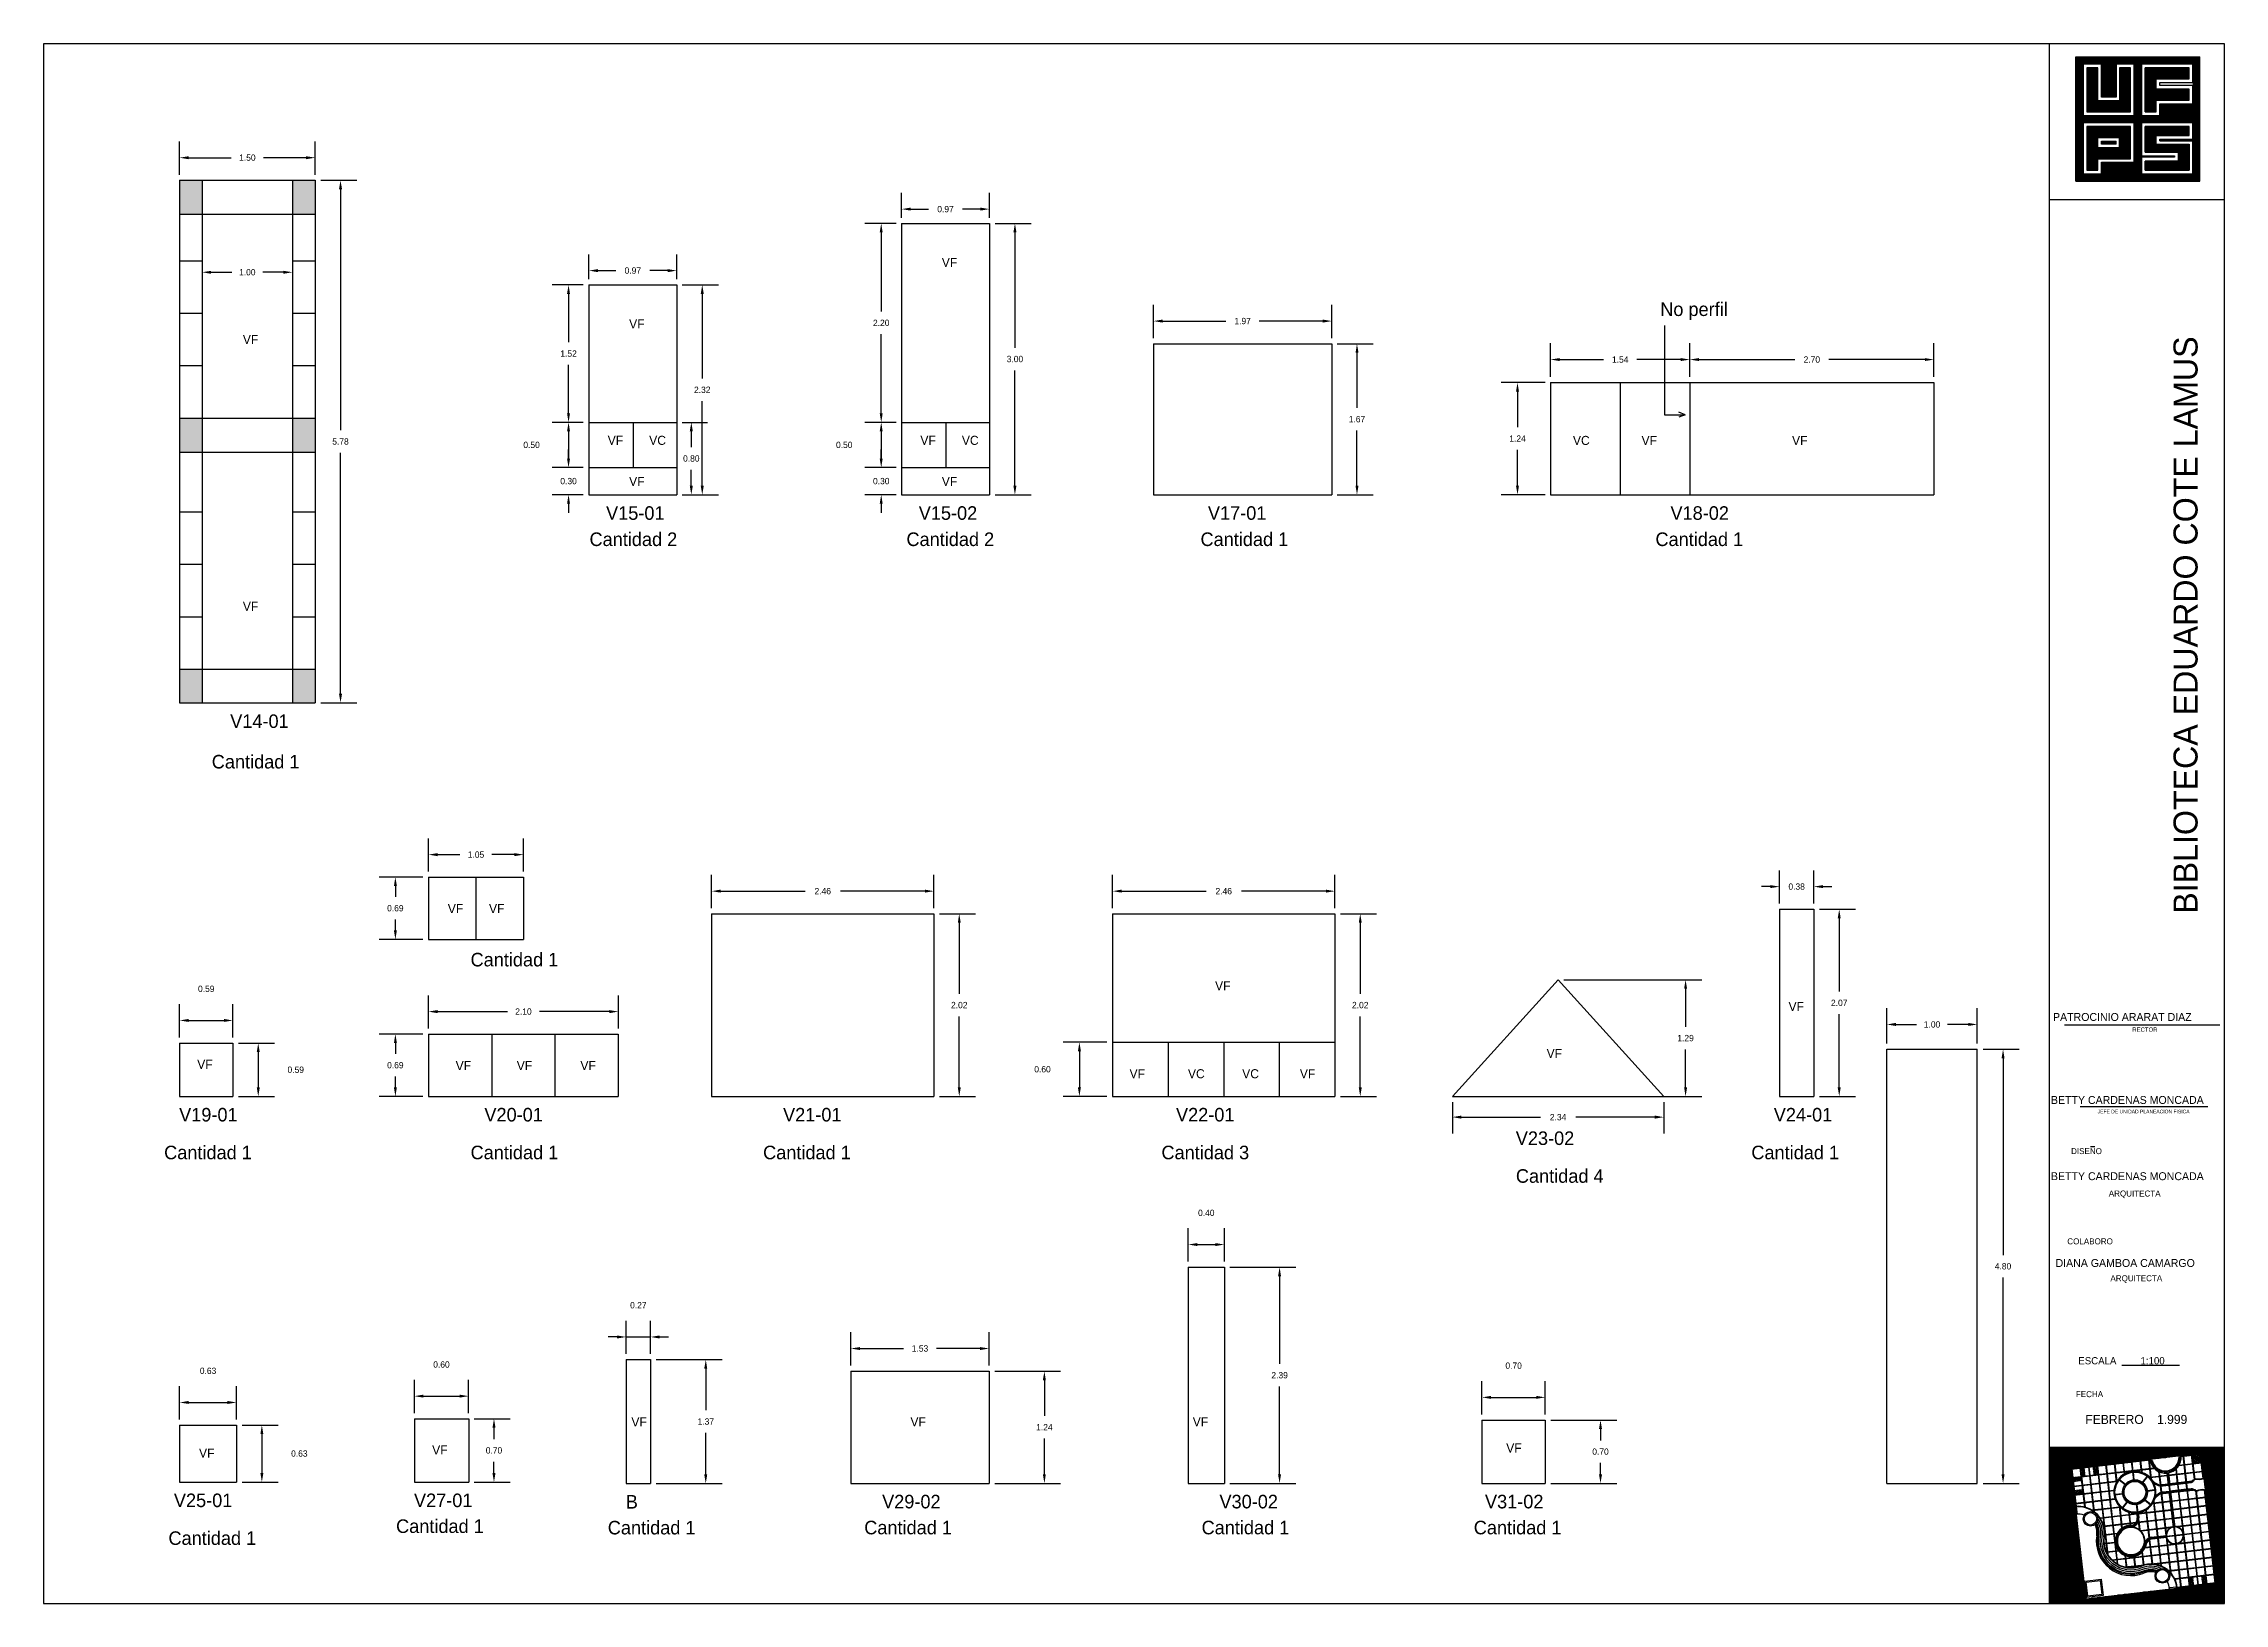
# Model space of a CAD drawing. Extents: x 48 to 72.1, y -38.6 to -0.2.
# Drawn here: x 48.02 to 72.14, y -38.65 to -21.4 of the extents above; entities that cross this region are included whole.
import ezdxf

# ---------------------------------------------------------------- set-up
doc = ezdxf.new("R2010")
doc.units = 0
doc.header["$MEASUREMENT"] = 0
doc.linetypes.add('DASHDOT', pattern=[25.4, 12.7, -6.35, 0, -6.35])
doc.layers.get('0').update_dxf_attribs({"linetype": 'CONTINUOUS'})
doc.layers.get('DEFPOINTS').update_dxf_attribs({"linetype": 'CONTINUOUS'})
for name, color, linetype in [('EJES1', 2, 'DASHDOT'), ('LETRA', 21, 'CONTINUOUS'), ('PISO', 1, 'CONTINUOUS'), ('ROTULO', 12, 'CONTINUOUS'), ('TEXTOS', 2, 'CONTINUOUS')]:
    doc.layers.add(name, color=color, linetype=linetype)
doc.styles.add('CAMILO', font='comic.ttf', dxfattribs={"height": 0.1})
doc.styles.add('STYLE1', font='hand1.shx')
doc.dimstyles.new('CAMILO', dxfattribs={"dimscale": 0, "dimtxt": 0.07, "dimasz": 0.1, "dimexe": 0.18, "dimexo": 0.0625, "dimgap": 0.09, "dimtad": 0, "dimtih": 1, "dimtoh": 1, "dimzin": 0, "dimtxsty": 'STANDARD', "dimcen": 0.09, "dimclrd": 2, "dimclre": 2, "dimclrt": 5, "dimazin": 3, "dimtfac": 1, "dimtofl": 0, "dimtmove": 0, "dimatfit": 3, "dimtolj": 1, "dimtzin": 0})
pattern_1 = [(0, (73.1563085, -19.390613), (0, 0.008314285), []), (90, (73.1563085, -19.390613), (-0.008314285, 5e-19), [])]

msp = doc.modelspace()

# ---------------------------------------------------------------- texts
at = {"attachment_point": 1, "style": 'CAMILO'}
for s, insert, char_height, width in [('VF', (57.955, -23.767), 0.1, 0.3242), ('No perfil', (65.903, -24.26), 0.15, 1.047), ('VF', (54.496, -24.447), 0.1, 0.3242), ('VF', (50.223, -24.619), 0.1, 0.3242), ('VF', (54.259, -25.735), 0.1, 0.3242), ('VC', (54.718, -25.735), 0.1, 0.3242), ('VF', (57.718, -25.735), 0.1, 0.3242), ('VC', (58.177, -25.735), 0.1, 0.3242), ('VC', (64.937, -25.736), 0.1, 0.3242), ('VF', (65.696, -25.736), 0.1, 0.3242), ('VF', (67.361, -25.736), 0.1, 0.3242), ('VF', (54.496, -26.189), 0.1, 0.3242), ('VF', (57.955, -26.189), 0.1, 0.3242), ('V15-01', (54.241, -26.514), 0.15, 1.047), ('V15-02', (57.7, -26.514), 0.15, 1.047), ('V17-01', (60.899, -26.514), 0.15, 1.047), ('V18-02', (66.016, -26.514), 0.15, 1.047), ('Cantidad 2', (54.058, -26.804), 0.15, 1.6266), ('Cantidad 2', (57.564, -26.804), 0.15, 1.6266), ('Cantidad 1', (60.817, -26.804), 0.15, 1.6266), ('Cantidad 1', (65.85, -26.804), 0.15, 1.6266), ('VF', (50.223, -27.571), 0.1, 0.3242), ('V14-01', (50.083, -28.816), 0.15, 1.047), ('Cantidad 1', (49.879, -29.264), 0.15, 1.047), ('VF', (52.49, -30.914), 0.1, 0.3242), ('VF', (52.946, -30.914), 0.1, 0.3242), ('Cantidad 1', (52.742, -31.453), 0.15, 1.047), ('VF', (60.978, -31.767), 0.1, 0.3242), ('VF', (67.322, -31.997), 0.1, 0.3242), ('VF', (64.646, -32.515), 0.1, 0.3242), ('VF', (49.718, -32.636), 0.1, 0.3242), ('VF', (52.577, -32.65), 0.1, 0.3242), ('VF', (53.253, -32.65), 0.1, 0.3242), ('VF', (53.957, -32.65), 0.1, 0.3242), ('VF', (60.032, -32.74), 0.1, 0.3242), ('VC', (60.678, -32.74), 0.1, 0.3242), ('VC', (61.278, -32.74), 0.1, 0.3242), ('VF', (61.916, -32.74), 0.1, 0.3242), ('V19-01', (49.518, -33.168), 0.15, 1.047), ('V20-01', (52.895, -33.168), 0.15, 1.047), ('V21-01', (56.199, -33.168), 0.15, 1.047), ('V22-01', (60.546, -33.168), 0.15, 1.047), ('V24-01', (67.159, -33.168), 0.15, 1.047), ('V23-02', (64.305, -33.428), 0.15, 1.047), ('Cantidad 1', (49.352, -33.586), 0.15, 1.047), ('Cantidad 1', (52.742, -33.586), 0.15, 1.047), ('Cantidad 1', (55.978, -33.586), 0.15, 1.047), ('Cantidad 3', (60.385, -33.586), 0.15, 1.61682), ('Cantidad 1', (66.911, -33.586), 0.15, 1.61682), ('Cantidad 4', (64.306, -33.846), 0.15, 1.61682), ('VF', (54.521, -36.591), 0.1, 0.3242), ('VF', (57.608, -36.589), 0.1, 0.3242), ('VF', (60.731, -36.589), 0.1, 0.3242), ('VF', (52.317, -36.901), 0.1, 0.3242), ('VF', (64.199, -36.879), 0.1, 0.3242), ('VF', (49.738, -36.935), 0.1, 0.3242), ('V25-01', (49.46, -37.433), 0.15, 1.047), ('V27-01', (52.116, -37.433), 0.15, 1.047), ('B', (54.459, -37.449), 0.15, 1.047), ('V29-02', (57.295, -37.447), 0.15, 1.047), ('V30-02', (61.027, -37.447), 0.15, 1.047), ('V31-02', (63.964, -37.447), 0.15, 1.047), ('Cantidad 1', (49.4, -37.851), 0.15, 1.61682), ('Cantidad 1', (51.918, -37.719), 0.15, 1.047), ('Cantidad 1', (54.26, -37.735), 0.15, 1.047), ('Cantidad 1', (57.097, -37.734), 0.15, 1.047), ('Cantidad 1', (60.829, -37.734), 0.15, 1.047), ('Cantidad 1', (63.84, -37.734), 0.15, 1.047)]:
    msp.add_mtext(s, dxfattribs=dict(at, insert=insert, char_height=char_height, width=width))
at = {"layer": 'TEXTOS', "color": 5, "style": 'STYLE1'}
msp.add_text('BIBLIOTECA EDUARDO COTE LAMUS', height=0.26606, rotation=90, dxfattribs=at).set_placement((71.847, -31.021))
at = {"layer": 'TEXTOS', "color": 21, "style": 'STYLE1'}
for s, height, p in [('PATROCINIO ARARAT DIAZ', 0.0875, (70.248, -32.206)), ('BETTY CARDENAS MONCADA', 0.0875, (70.225, -33.124)), ('BETTY CARDENAS MONCADA', 0.0875, (70.225, -33.967)), ('DIANA GAMBOA CAMARGO', 0.0875, (70.276, -34.927)), ('ESCALA         1:100', 0.07982, (70.528, -36.004)), ('FEBRERO    1.999', 0.09977, (70.606, -36.663))]:
    msp.add_text(s, height=height, dxfattribs=at).set_placement(p)
at = {"layer": 'TEXTOS', "color": 15, "style": 'STYLE1'}
for s, height, p in [('RECTOR', 0.0479, (71.125, -32.326)), ('JEFE DE UNIDAD PLANEACION FISICA', 0.03991, (70.742, -33.228)), ('DISENO', 0.0665, (70.448, -33.679)), ('ARQUITECTA', 0.0665, (70.865, -34.148)), ('COLABORO', 0.0665, (70.406, -34.677)), ('ARQUITECTA', 0.0665, (70.883, -35.085)), ('FECHA', 0.0665, (70.501, -36.367))]:
    msp.add_text(s, height=height, dxfattribs=at).set_placement(p)

# ---------------------------------------------------------------- blocks, each defined once
blk = doc.blocks.new('*D35')
at = {"color": 2, "linetype": 'BYBLOCK'}
for p, q in [((5.43, 2.425), (5.43, 2.793)), ((6.03, 2.425), (6.03, 2.793)), ((5.53, 2.613), (5.93, 2.613))]:
    blk.add_line(p, q, dxfattribs=at)
for points in [[(5.53, 2.63), (5.53, 2.597), (5.43, 2.613)], [(5.93, 2.63), (5.93, 2.597), (6.03, 2.613)]]:
    blk.add_solid(points, dxfattribs=at)
at = {"layer": 'DEFPOINTS', "color": 0, "linetype": 'BYBLOCK'}
for p in [(6.03, 2.613), (5.43, 2.363), (6.03, 2.363)]:
    blk.add_point(p, dxfattribs=at)
at = {"color": 5, "linetype": 'BYBLOCK', "insert": (5.73, 2.963), "char_height": 0.07, "attachment_point": 5}
blk.add_mtext('\\A1;0.60', dxfattribs=at)
blk = doc.blocks.new('*D36')
at = {"color": 2, "linetype": 'BYBLOCK'}
for p, q in [((6.093, 2.363), (6.491, 2.363)), ((6.311, 2.263), (6.311, 2.138)), ((6.311, 1.763), (6.311, 1.888)), ((6.093, 1.663), (6.491, 1.663))]:
    blk.add_line(p, q, dxfattribs=at)
for points in [[(6.294, 2.263), (6.328, 2.263), (6.311, 2.363)], [(6.294, 1.763), (6.328, 1.763), (6.311, 1.663)]]:
    blk.add_solid(points, dxfattribs=at)
at = {"layer": 'DEFPOINTS', "color": 0, "linetype": 'BYBLOCK'}
for p in [(6.03, 2.363), (6.03, 1.663), (6.311, 1.663)]:
    blk.add_point(p, dxfattribs=at)
at = {"color": 5, "linetype": 'BYBLOCK', "insert": (6.311, 2.013), "char_height": 0.07, "attachment_point": 5}
blk.add_mtext('\\A1;0.70', dxfattribs=at)
blk = doc.blocks.new('*D37')
at = {"color": 2, "linetype": 'BYBLOCK'}
for p, q in [((7.602, 2.965), (7.602, 3.337)), ((7.702, 3.157), (8.189, 3.157)), ((9.042, 3.157), (8.556, 3.157)), ((9.142, 2.965), (9.142, 3.337))]:
    blk.add_line(p, q, dxfattribs=at)
for points in [[(7.702, 3.174), (7.702, 3.141), (7.602, 3.157)], [(9.042, 3.174), (9.042, 3.141), (9.142, 3.157)]]:
    blk.add_solid(points, dxfattribs=at)
at = {"layer": 'DEFPOINTS', "color": 0, "linetype": 'BYBLOCK'}
for p in [(9.142, 3.157), (7.602, 2.903), (9.142, 2.903)]:
    blk.add_point(p, dxfattribs=at)
at = {"color": 5, "linetype": 'BYBLOCK', "insert": (8.372, 3.157), "char_height": 0.07, "attachment_point": 5}
blk.add_mtext('\\A1;1.54', dxfattribs=at)
blk = doc.blocks.new('*D38')
at = {"color": 2, "linetype": 'BYBLOCK'}
for p, q in [((7.54, 2.903), (7.056, 2.903)), ((7.236, 2.803), (7.236, 2.408)), ((7.236, 1.763), (7.236, 2.158)), ((7.54, 1.663), (7.056, 1.663))]:
    blk.add_line(p, q, dxfattribs=at)
for points in [[(7.219, 2.803), (7.252, 2.803), (7.236, 2.903)], [(7.219, 1.763), (7.252, 1.763), (7.236, 1.663)]]:
    blk.add_solid(points, dxfattribs=at)
at = {"layer": 'DEFPOINTS', "color": 0, "linetype": 'BYBLOCK'}
for p in [(7.602, 2.903), (7.236, 1.663), (7.602, 1.663)]:
    blk.add_point(p, dxfattribs=at)
at = {"color": 5, "linetype": 'BYBLOCK', "insert": (7.236, 2.283), "char_height": 0.07, "attachment_point": 5}
blk.add_mtext('\\A1;1.24', dxfattribs=at)
blk = doc.blocks.new('*D39')
at = {"color": 2, "linetype": 'BYBLOCK'}
for p, q in [((9.242, 3.157), (10.303, 3.157)), ((11.742, 3.157), (10.681, 3.157)), ((11.842, 2.965), (11.842, 3.337))]:
    blk.add_line(p, q, dxfattribs=at)
for points in [[(9.242, 3.174), (9.242, 3.141), (9.142, 3.157)], [(11.742, 3.174), (11.742, 3.141), (11.842, 3.157)]]:
    blk.add_solid(points, dxfattribs=at)
at = {"layer": 'DEFPOINTS', "color": 0, "linetype": 'BYBLOCK'}
for p in [(11.842, 3.157), (9.142, 2.903), (11.842, 2.903)]:
    blk.add_point(p, dxfattribs=at)
at = {"color": 5, "linetype": 'BYBLOCK', "insert": (10.492, 3.157), "char_height": 0.07, "attachment_point": 5}
blk.add_mtext('\\A1;2.70', dxfattribs=at)
blk = doc.blocks.new('*D40')
at = {"color": 2, "linetype": 'BYBLOCK'}
for p, q in [((12.361, 2.315), (12.361, 2.683)), ((12.951, 2.315), (12.951, 2.683)), ((12.461, 2.503), (12.851, 2.503))]:
    blk.add_line(p, q, dxfattribs=at)
for points in [[(12.461, 2.52), (12.461, 2.487), (12.361, 2.503)], [(12.851, 2.52), (12.851, 2.487), (12.951, 2.503)]]:
    blk.add_solid(points, dxfattribs=at)
at = {"layer": 'DEFPOINTS', "color": 0, "linetype": 'BYBLOCK'}
for p in [(12.951, 2.503), (12.361, 2.253), (12.951, 2.253)]:
    blk.add_point(p, dxfattribs=at)
at = {"color": 5, "linetype": 'BYBLOCK', "insert": (12.656, 2.853), "char_height": 0.07, "attachment_point": 5}
blk.add_mtext('\\A1;0.59', dxfattribs=at)
blk = doc.blocks.new('*D41')
at = {"color": 2, "linetype": 'BYBLOCK'}
for p, q in [((13.013, 2.253), (13.411, 2.253)), ((13.231, 2.153), (13.231, 1.763)), ((13.013, 1.663), (13.411, 1.663))]:
    blk.add_line(p, q, dxfattribs=at)
for points in [[(13.215, 2.153), (13.248, 2.153), (13.231, 2.253)], [(13.215, 1.763), (13.248, 1.763), (13.231, 1.663)]]:
    blk.add_solid(points, dxfattribs=at)
at = {"layer": 'DEFPOINTS', "color": 0, "linetype": 'BYBLOCK'}
for p in [(12.951, 2.253), (12.951, 1.663), (13.231, 1.663)]:
    blk.add_point(p, dxfattribs=at)
at = {"color": 5, "linetype": 'BYBLOCK', "insert": (13.646, 1.958), "char_height": 0.07, "attachment_point": 5}
blk.add_mtext('\\A1;0.59', dxfattribs=at)
blk = doc.blocks.new('*D42')
at = {"color": 2, "linetype": 'BYBLOCK'}
for p, q in [((14.71, 2.353), (14.226, 2.353)), ((14.406, 2.253), (14.406, 2.133)), ((14.406, 1.763), (14.406, 1.883)), ((14.71, 1.663), (14.226, 1.663))]:
    blk.add_line(p, q, dxfattribs=at)
for points in [[(14.39, 2.253), (14.423, 2.253), (14.406, 2.353)], [(14.39, 1.763), (14.423, 1.763), (14.406, 1.663)]]:
    blk.add_solid(points, dxfattribs=at)
at = {"layer": 'DEFPOINTS', "color": 0, "linetype": 'BYBLOCK'}
for p in [(14.773, 2.353), (14.406, 1.663), (14.773, 1.663)]:
    blk.add_point(p, dxfattribs=at)
at = {"color": 5, "linetype": 'BYBLOCK', "insert": (14.406, 2.008), "char_height": 0.07, "attachment_point": 5}
blk.add_mtext('\\A1;0.69', dxfattribs=at)
blk = doc.blocks.new('*D43')
at = {"color": 2, "linetype": 'BYBLOCK'}
for p, q in [((14.773, 2.415), (14.773, 2.781)), ((16.873, 2.415), (16.873, 2.781)), ((14.873, 2.601), (15.645, 2.601)), ((16.773, 2.601), (16, 2.601))]:
    blk.add_line(p, q, dxfattribs=at)
for points in [[(14.873, 2.618), (14.873, 2.584), (14.773, 2.601)], [(16.773, 2.618), (16.773, 2.584), (16.873, 2.601)]]:
    blk.add_solid(points, dxfattribs=at)
at = {"layer": 'DEFPOINTS', "color": 0, "linetype": 'BYBLOCK'}
for p in [(16.873, 2.601), (14.773, 2.353), (16.873, 2.353)]:
    blk.add_point(p, dxfattribs=at)
at = {"color": 5, "linetype": 'BYBLOCK', "insert": (15.823, 2.601), "char_height": 0.07, "attachment_point": 5}
blk.add_mtext('\\A1;2.10', dxfattribs=at)
blk = doc.blocks.new('*D45')
at = {"color": 2, "linetype": 'BYBLOCK'}
for p, q in [((14.773, 4.151), (14.773, 4.517)), ((15.823, 4.151), (15.823, 4.517)), ((14.873, 4.337), (15.12, 4.337)), ((15.723, 4.337), (15.475, 4.337))]:
    blk.add_line(p, q, dxfattribs=at)
for points in [[(14.873, 4.354), (14.873, 4.32), (14.773, 4.337)], [(15.723, 4.354), (15.723, 4.32), (15.823, 4.337)]]:
    blk.add_solid(points, dxfattribs=at)
at = {"layer": 'DEFPOINTS', "color": 0, "linetype": 'BYBLOCK'}
for p in [(15.823, 4.337), (14.773, 4.089), (15.823, 4.089)]:
    blk.add_point(p, dxfattribs=at)
at = {"color": 5, "linetype": 'BYBLOCK', "insert": (15.298, 4.337), "char_height": 0.07, "attachment_point": 5}
blk.add_mtext('\\A1;1.05', dxfattribs=at)
blk = doc.blocks.new('*D44')
at = {"color": 2, "linetype": 'BYBLOCK'}
for p, q in [((14.71, 4.089), (14.226, 4.089)), ((14.406, 3.989), (14.406, 3.869)), ((14.406, 3.499), (14.406, 3.619)), ((14.71, 3.399), (14.226, 3.399))]:
    blk.add_line(p, q, dxfattribs=at)
for points in [[(14.39, 3.989), (14.423, 3.989), (14.406, 4.089)], [(14.39, 3.499), (14.423, 3.499), (14.406, 3.399)]]:
    blk.add_solid(points, dxfattribs=at)
at = {"layer": 'DEFPOINTS', "color": 0, "linetype": 'BYBLOCK'}
for p in [(14.773, 4.089), (14.406, 3.399), (14.773, 3.399)]:
    blk.add_point(p, dxfattribs=at)
at = {"color": 5, "linetype": 'BYBLOCK', "insert": (14.406, 3.744), "char_height": 0.07, "attachment_point": 5}
blk.add_mtext('\\A1;0.69', dxfattribs=at)
blk = doc.blocks.new('*D46')
at = {"color": 2, "linetype": 'BYBLOCK'}
for p, q in [((17.888, 3.745), (17.888, 4.113)), ((20.348, 3.745), (20.348, 4.113)), ((17.988, 3.933), (18.923, 3.933)), ((20.248, 3.933), (19.313, 3.933))]:
    blk.add_line(p, q, dxfattribs=at)
for points in [[(17.988, 3.95), (17.988, 3.917), (17.888, 3.933)], [(20.248, 3.95), (20.248, 3.917), (20.348, 3.933)]]:
    blk.add_solid(points, dxfattribs=at)
at = {"layer": 'DEFPOINTS', "color": 0, "linetype": 'BYBLOCK'}
for p in [(20.348, 3.933), (17.888, 3.683), (20.348, 3.683)]:
    blk.add_point(p, dxfattribs=at)
at = {"color": 5, "linetype": 'BYBLOCK', "insert": (19.118, 3.933), "char_height": 0.07, "attachment_point": 5}
blk.add_mtext('\\A1;2.46', dxfattribs=at)
blk = doc.blocks.new('*D47')
at = {"color": 2, "linetype": 'BYBLOCK'}
for p, q in [((20.41, 3.683), (20.808, 3.683)), ((20.628, 3.583), (20.628, 2.798)), ((20.628, 1.763), (20.628, 2.548)), ((20.41, 1.663), (20.808, 1.663))]:
    blk.add_line(p, q, dxfattribs=at)
for points in [[(20.612, 3.583), (20.645, 3.583), (20.628, 3.683)], [(20.612, 1.763), (20.645, 1.763), (20.628, 1.663)]]:
    blk.add_solid(points, dxfattribs=at)
at = {"layer": 'DEFPOINTS', "color": 0, "linetype": 'BYBLOCK'}
for p in [(20.348, 3.683), (20.348, 1.663), (20.628, 1.663)]:
    blk.add_point(p, dxfattribs=at)
at = {"color": 5, "linetype": 'BYBLOCK', "insert": (20.628, 2.673), "char_height": 0.07, "attachment_point": 5}
blk.add_mtext('\\A1;2.02', dxfattribs=at)
blk = doc.blocks.new('*D48')
at = {"color": 2, "linetype": 'BYBLOCK'}
for p, q in [((24.837, 3.683), (25.235, 3.683)), ((25.055, 3.583), (25.055, 2.798)), ((25.055, 1.763), (25.055, 2.548)), ((24.837, 1.663), (25.235, 1.663))]:
    blk.add_line(p, q, dxfattribs=at)
for points in [[(25.039, 3.583), (25.072, 3.583), (25.055, 3.683)], [(25.039, 1.763), (25.072, 1.763), (25.055, 1.663)]]:
    blk.add_solid(points, dxfattribs=at)
at = {"layer": 'DEFPOINTS', "color": 0, "linetype": 'BYBLOCK'}
for p in [(24.775, 3.683), (24.775, 1.663), (25.055, 1.663)]:
    blk.add_point(p, dxfattribs=at)
at = {"color": 5, "linetype": 'BYBLOCK', "insert": (25.055, 2.673), "char_height": 0.07, "attachment_point": 5}
blk.add_mtext('\\A1;2.02', dxfattribs=at)
blk = doc.blocks.new('*D49')
at = {"color": 2, "linetype": 'BYBLOCK'}
for p, q in [((22.252, 2.263), (21.768, 2.263)), ((21.948, 2.163), (21.948, 1.763)), ((22.252, 1.663), (21.768, 1.663))]:
    blk.add_line(p, q, dxfattribs=at)
for points in [[(21.932, 2.163), (21.965, 2.163), (21.948, 2.263)], [(21.932, 1.763), (21.965, 1.763), (21.948, 1.663)]]:
    blk.add_solid(points, dxfattribs=at)
at = {"layer": 'DEFPOINTS', "color": 0, "linetype": 'BYBLOCK'}
for p in [(22.315, 2.263), (21.948, 1.663), (22.315, 1.663)]:
    blk.add_point(p, dxfattribs=at)
at = {"color": 5, "linetype": 'BYBLOCK', "insert": (21.54, 1.963), "char_height": 0.07, "attachment_point": 5}
blk.add_mtext('\\A1;0.60', dxfattribs=at)
blk = doc.blocks.new('*D50')
at = {"color": 2, "linetype": 'BYBLOCK'}
for p, q in [((22.315, 3.745), (22.315, 4.113)), ((24.775, 3.745), (24.775, 4.113)), ((22.415, 3.933), (23.35, 3.933)), ((24.675, 3.933), (23.74, 3.933))]:
    blk.add_line(p, q, dxfattribs=at)
for points in [[(22.415, 3.95), (22.415, 3.917), (22.315, 3.933)], [(24.675, 3.95), (24.675, 3.917), (24.775, 3.933)]]:
    blk.add_solid(points, dxfattribs=at)
at = {"layer": 'DEFPOINTS', "color": 0, "linetype": 'BYBLOCK'}
for p in [(24.775, 3.933), (22.315, 3.683), (24.775, 3.683)]:
    blk.add_point(p, dxfattribs=at)
at = {"color": 5, "linetype": 'BYBLOCK', "insert": (23.545, 3.933), "char_height": 0.07, "attachment_point": 5}
blk.add_mtext('\\A1;2.46', dxfattribs=at)
blk = doc.blocks.new('*D51')
at = {"color": 2, "linetype": 'BYBLOCK'}
for p, q in [((27.408, 2.953), (28.936, 2.953)), ((28.756, 2.853), (28.756, 2.433)), ((28.756, 1.763), (28.756, 2.183)), ((27.408, 1.663), (28.936, 1.663))]:
    blk.add_line(p, q, dxfattribs=at)
for points in [[(28.74, 2.853), (28.773, 2.853), (28.756, 2.953)], [(28.74, 1.763), (28.773, 1.763), (28.756, 1.663)]]:
    blk.add_solid(points, dxfattribs=at)
at = {"layer": 'DEFPOINTS', "color": 0, "linetype": 'BYBLOCK'}
for p in [(27.346, 2.953), (27.346, 1.663), (28.756, 1.663)]:
    blk.add_point(p, dxfattribs=at)
at = {"color": 5, "linetype": 'BYBLOCK', "insert": (28.756, 2.308), "char_height": 0.07, "attachment_point": 5}
blk.add_mtext('\\A1;1.29', dxfattribs=at)
blk = doc.blocks.new('*D52')
at = {"color": 2, "linetype": 'BYBLOCK'}
for p, q in [((26.176, 1.6), (26.176, 1.254)), ((28.516, 1.6), (28.516, 1.254)), ((26.276, 1.434), (27.151, 1.434)), ((28.416, 1.434), (27.541, 1.434))]:
    blk.add_line(p, q, dxfattribs=at)
for points in [[(26.276, 1.451), (26.276, 1.417), (26.176, 1.434)], [(28.416, 1.451), (28.416, 1.417), (28.516, 1.434)]]:
    blk.add_solid(points, dxfattribs=at)
at = {"layer": 'DEFPOINTS', "color": 0, "linetype": 'BYBLOCK'}
for p in [(26.176, 1.663), (28.516, 1.663), (26.176, 1.434)]:
    blk.add_point(p, dxfattribs=at)
at = {"color": 5, "linetype": 'BYBLOCK', "insert": (27.346, 1.434), "char_height": 0.07, "attachment_point": 5}
blk.add_mtext('\\A1;2.34', dxfattribs=at)
blk = doc.blocks.new('*D54')
at = {"color": 2, "linetype": 'BYBLOCK'}
for p, q in [((29.979, 3.733), (30.378, 3.733)), ((30.198, 3.633), (30.198, 2.823)), ((30.198, 1.763), (30.198, 2.573)), ((29.979, 1.663), (30.378, 1.663))]:
    blk.add_line(p, q, dxfattribs=at)
for points in [[(30.181, 3.633), (30.214, 3.633), (30.198, 3.733)], [(30.181, 1.763), (30.214, 1.763), (30.198, 1.663)]]:
    blk.add_solid(points, dxfattribs=at)
at = {"layer": 'DEFPOINTS', "color": 0, "linetype": 'BYBLOCK'}
for p in [(29.917, 3.733), (29.917, 1.663), (30.198, 1.663)]:
    blk.add_point(p, dxfattribs=at)
at = {"color": 5, "linetype": 'BYBLOCK', "insert": (30.198, 2.698), "char_height": 0.07, "attachment_point": 5}
blk.add_mtext('\\A1;2.07', dxfattribs=at)
blk = doc.blocks.new('*D53')
at = {"color": 2, "linetype": 'BYBLOCK'}
for p, q in [((29.537, 3.795), (29.537, 4.163)), ((29.917, 3.795), (29.917, 4.163)), ((29.437, 3.983), (29.337, 3.983)), ((30.017, 3.983), (30.117, 3.983))]:
    blk.add_line(p, q, dxfattribs=at)
for points in [[(29.437, 4), (29.437, 3.967), (29.537, 3.983)], [(30.017, 4), (30.017, 3.967), (29.917, 3.983)]]:
    blk.add_solid(points, dxfattribs=at)
at = {"layer": 'DEFPOINTS', "color": 0, "linetype": 'BYBLOCK'}
for p in [(29.917, 3.983), (29.537, 3.733), (29.917, 3.733)]:
    blk.add_point(p, dxfattribs=at)
at = {"color": 5, "linetype": 'BYBLOCK', "insert": (29.727, 3.983), "char_height": 0.07, "attachment_point": 5}
blk.add_mtext('\\A1;0.38', dxfattribs=at)
blk = doc.blocks.new('*D55')
at = {"color": 2, "linetype": 'BYBLOCK'}
for p, q in [((31.592, 2.293), (31.99, 2.293)), ((31.81, 2.193), (31.81, 1.763)), ((31.592, 1.663), (31.99, 1.663))]:
    blk.add_line(p, q, dxfattribs=at)
for points in [[(31.794, 2.193), (31.827, 2.193), (31.81, 2.293)], [(31.794, 1.763), (31.827, 1.763), (31.81, 1.663)]]:
    blk.add_solid(points, dxfattribs=at)
at = {"layer": 'DEFPOINTS', "color": 0, "linetype": 'BYBLOCK'}
for p in [(31.53, 2.293), (31.53, 1.663), (31.81, 1.663)]:
    blk.add_point(p, dxfattribs=at)
at = {"color": 5, "linetype": 'BYBLOCK', "insert": (32.225, 1.978), "char_height": 0.07, "attachment_point": 5}
blk.add_mtext('\\A1;0.63', dxfattribs=at)
blk = doc.blocks.new('*D56')
at = {"color": 2, "linetype": 'BYBLOCK'}
for p, q in [((30.9, 2.355), (30.9, 2.723)), ((31.53, 2.355), (31.53, 2.723)), ((31, 2.543), (31.43, 2.543))]:
    blk.add_line(p, q, dxfattribs=at)
for points in [[(31, 2.56), (31, 2.527), (30.9, 2.543)], [(31.43, 2.56), (31.43, 2.527), (31.53, 2.543)]]:
    blk.add_solid(points, dxfattribs=at)
at = {"layer": 'DEFPOINTS', "color": 0, "linetype": 'BYBLOCK'}
for p in [(31.53, 2.543), (30.9, 2.293), (31.53, 2.293)]:
    blk.add_point(p, dxfattribs=at)
at = {"color": 5, "linetype": 'BYBLOCK', "insert": (31.215, 2.893), "char_height": 0.07, "attachment_point": 5}
blk.add_mtext('\\A1;0.63', dxfattribs=at)
blk = doc.blocks.new('*D62')
at = {"color": 2, "linetype": 'BYBLOCK'}
for p, q in [((10.362, -0.924), (10.76, -0.924)), ((10.58, -1.024), (10.58, -3.689)), ((10.58, -6.604), (10.58, -3.939)), ((10.362, -6.704), (10.76, -6.704))]:
    blk.add_line(p, q, dxfattribs=at)
for points in [[(10.564, -1.024), (10.597, -1.024), (10.58, -0.924)], [(10.564, -6.604), (10.597, -6.604), (10.58, -6.704)]]:
    blk.add_solid(points, dxfattribs=at)
at = {"layer": 'DEFPOINTS', "color": 0, "linetype": 'BYBLOCK'}
for p in [(10.3, -0.924), (10.3, -6.704), (10.58, -6.704)]:
    blk.add_point(p, dxfattribs=at)
at = {"color": 5, "linetype": 'BYBLOCK', "insert": (10.58, -3.814), "char_height": 0.07, "attachment_point": 5}
blk.add_mtext('\\A1;5.78', dxfattribs=at)
blk = doc.blocks.new('*D61')
at = {"color": 2, "linetype": 'BYBLOCK'}
for p, q in [((8.8, -0.055), (8.8, 0.313)), ((10.3, -0.055), (10.3, 0.313)), ((8.9, 0.133), (9.372, 0.133)), ((10.2, 0.133), (9.727, 0.133))]:
    blk.add_line(p, q, dxfattribs=at)
for points in [[(8.9, 0.149), (8.9, 0.116), (8.8, 0.133)], [(10.2, 0.149), (10.2, 0.116), (10.3, 0.133)]]:
    blk.add_solid(points, dxfattribs=at)
at = {"layer": 'DEFPOINTS', "color": 0, "linetype": 'BYBLOCK'}
for p in [(10.3, 0.133), (8.8, -0.118), (10.3, -0.118)]:
    blk.add_point(p, dxfattribs=at)
at = {"color": 5, "linetype": 'BYBLOCK', "insert": (9.55, 0.133), "char_height": 0.07, "attachment_point": 5}
blk.add_mtext('\\A1;1.50', dxfattribs=at)
blk = doc.blocks.new('*D64')
at = {"color": 2, "linetype": 'BYBLOCK'}
for p, q in [((13.129, -4.384), (12.786, -4.384)), ((12.966, -4.484), (12.966, -5.019)), ((12.966, -5.804), (12.966, -5.269)), ((13.129, -5.904), (12.786, -5.904))]:
    blk.add_line(p, q, dxfattribs=at)
for points in [[(12.949, -4.484), (12.982, -4.484), (12.966, -4.384)], [(12.949, -5.804), (12.982, -5.804), (12.966, -5.904)]]:
    blk.add_solid(points, dxfattribs=at)
at = {"layer": 'DEFPOINTS', "color": 0, "linetype": 'BYBLOCK'}
for p in [(13.192, -4.384), (12.966, -5.904), (13.192, -5.904)]:
    blk.add_point(p, dxfattribs=at)
at = {"color": 5, "linetype": 'BYBLOCK', "insert": (12.966, -5.144), "char_height": 0.07, "attachment_point": 5}
blk.add_mtext('\\A1;1.52', dxfattribs=at)
blk = doc.blocks.new('*D66')
at = {"color": 2, "linetype": 'BYBLOCK'}
for p, q in [((12.966, -6.304), (12.966, -6.204)), ((13.129, -6.704), (12.786, -6.704)), ((12.966, -6.804), (12.966, -6.904))]:
    blk.add_line(p, q, dxfattribs=at)
for points in [[(12.949, -6.304), (12.982, -6.304), (12.966, -6.404)], [(12.949, -6.804), (12.982, -6.804), (12.966, -6.704)]]:
    blk.add_solid(points, dxfattribs=at)
at = {"layer": 'DEFPOINTS', "color": 0, "linetype": 'BYBLOCK'}
for p in [(13.192, -6.404), (12.966, -6.704), (13.192, -6.704)]:
    blk.add_point(p, dxfattribs=at)
at = {"color": 5, "linetype": 'BYBLOCK', "insert": (12.966, -6.554), "char_height": 0.07, "attachment_point": 5}
blk.add_mtext('\\A1;0.30', dxfattribs=at)
blk = doc.blocks.new('*D65')
at = {"color": 2, "linetype": 'BYBLOCK'}
for p, q in [((12.966, -6.004), (12.966, -6.304)), ((13.129, -6.404), (12.786, -6.404))]:
    blk.add_line(p, q, dxfattribs=at)
for points in [[(12.949, -6.004), (12.982, -6.004), (12.966, -5.904)], [(12.949, -6.304), (12.982, -6.304), (12.966, -6.404)]]:
    blk.add_solid(points, dxfattribs=at)
at = {"layer": 'DEFPOINTS', "color": 0, "linetype": 'BYBLOCK'}
for p in [(13.192, -5.904), (12.966, -6.404), (13.192, -6.404)]:
    blk.add_point(p, dxfattribs=at)
at = {"color": 5, "linetype": 'BYBLOCK', "insert": (12.557, -6.154), "char_height": 0.07, "attachment_point": 5}
blk.add_mtext('\\A1;0.50', dxfattribs=at)
blk = doc.blocks.new('*D63')
at = {"color": 2, "linetype": 'BYBLOCK'}
for p, q in [((13.192, -4.322), (13.192, -4.046)), ((14.162, -4.322), (14.162, -4.046)), ((13.292, -4.226), (13.488, -4.226)), ((14.062, -4.226), (13.866, -4.226))]:
    blk.add_line(p, q, dxfattribs=at)
for points in [[(13.292, -4.209), (13.292, -4.243), (13.192, -4.226)], [(14.062, -4.209), (14.062, -4.243), (14.162, -4.226)]]:
    blk.add_solid(points, dxfattribs=at)
at = {"layer": 'DEFPOINTS', "color": 0, "linetype": 'BYBLOCK'}
for p in [(14.162, -4.226), (13.192, -4.384), (14.162, -4.384)]:
    blk.add_point(p, dxfattribs=at)
at = {"color": 5, "linetype": 'BYBLOCK', "insert": (13.677, -4.226), "char_height": 0.07, "attachment_point": 5}
blk.add_mtext('\\A1;0.97', dxfattribs=at)
blk = doc.blocks.new('*D67')
at = {"color": 2, "linetype": 'BYBLOCK'}
for p, q in [((14.224, -4.384), (14.625, -4.384)), ((14.445, -4.484), (14.445, -5.419)), ((14.445, -6.604), (14.445, -5.669)), ((14.224, -6.704), (14.625, -6.704))]:
    blk.add_line(p, q, dxfattribs=at)
for points in [[(14.428, -4.484), (14.462, -4.484), (14.445, -4.384)], [(14.428, -6.604), (14.462, -6.604), (14.445, -6.704)]]:
    blk.add_solid(points, dxfattribs=at)
at = {"layer": 'DEFPOINTS', "color": 0, "linetype": 'BYBLOCK'}
for p in [(14.162, -4.384), (14.162, -6.704), (14.445, -6.704)]:
    blk.add_point(p, dxfattribs=at)
at = {"color": 5, "linetype": 'BYBLOCK', "insert": (14.445, -5.544), "char_height": 0.07, "attachment_point": 5}
blk.add_mtext('\\A1;2.32', dxfattribs=at)
blk = doc.blocks.new('*D70')
at = {"color": 2, "linetype": 'BYBLOCK'}
for p, q in [((16.338, -5.198), (16.338, -5.498)), ((16.502, -5.598), (16.158, -5.598))]:
    blk.add_line(p, q, dxfattribs=at)
for points in [[(16.321, -5.198), (16.354, -5.198), (16.338, -5.098)], [(16.321, -5.498), (16.354, -5.498), (16.338, -5.598)]]:
    blk.add_solid(points, dxfattribs=at)
at = {"layer": 'DEFPOINTS', "color": 0, "linetype": 'BYBLOCK'}
for p in [(16.564, -5.098), (16.338, -5.598), (16.564, -5.598)]:
    blk.add_point(p, dxfattribs=at)
at = {"color": 5, "linetype": 'BYBLOCK', "insert": (15.929, -5.348), "char_height": 0.07, "attachment_point": 5}
blk.add_mtext('\\A1;0.50', dxfattribs=at)
blk = doc.blocks.new('*D69')
at = {"color": 2, "linetype": 'BYBLOCK'}
for p, q in [((16.338, -5.498), (16.338, -5.398)), ((16.502, -5.898), (16.158, -5.898)), ((16.338, -5.998), (16.338, -6.098))]:
    blk.add_line(p, q, dxfattribs=at)
for points in [[(16.321, -5.498), (16.354, -5.498), (16.338, -5.598)], [(16.321, -5.998), (16.354, -5.998), (16.338, -5.898)]]:
    blk.add_solid(points, dxfattribs=at)
at = {"layer": 'DEFPOINTS', "color": 0, "linetype": 'BYBLOCK'}
for p in [(16.564, -5.598), (16.338, -5.898), (16.564, -5.898)]:
    blk.add_point(p, dxfattribs=at)
at = {"color": 5, "linetype": 'BYBLOCK', "insert": (16.338, -5.748), "char_height": 0.07, "attachment_point": 5}
blk.add_mtext('\\A1;0.30', dxfattribs=at)
blk = doc.blocks.new('*D72')
at = {"color": 2, "linetype": 'BYBLOCK'}
for p, q in [((17.597, -2.898), (17.997, -2.898)), ((17.817, -2.998), (17.817, -4.273)), ((17.817, -5.798), (17.817, -4.523)), ((17.597, -5.898), (17.997, -5.898))]:
    blk.add_line(p, q, dxfattribs=at)
for points in [[(17.8, -2.998), (17.834, -2.998), (17.817, -2.898)], [(17.8, -5.798), (17.834, -5.798), (17.817, -5.898)]]:
    blk.add_solid(points, dxfattribs=at)
at = {"layer": 'DEFPOINTS', "color": 0, "linetype": 'BYBLOCK'}
for p in [(17.534, -2.898), (17.534, -5.898), (17.817, -5.898)]:
    blk.add_point(p, dxfattribs=at)
at = {"color": 5, "linetype": 'BYBLOCK', "insert": (17.817, -4.398), "char_height": 0.07, "attachment_point": 5}
blk.add_mtext('\\A1;3.00', dxfattribs=at)
blk = doc.blocks.new('*D71')
at = {"color": 2, "linetype": 'BYBLOCK'}
for p, q in [((16.564, -2.835), (16.564, -2.56)), ((17.534, -2.835), (17.534, -2.56)), ((16.664, -2.74), (16.86, -2.74)), ((17.434, -2.74), (17.238, -2.74))]:
    blk.add_line(p, q, dxfattribs=at)
for points in [[(16.664, -2.723), (16.664, -2.756), (16.564, -2.74)], [(17.434, -2.723), (17.434, -2.756), (17.534, -2.74)]]:
    blk.add_solid(points, dxfattribs=at)
at = {"layer": 'DEFPOINTS', "color": 0, "linetype": 'BYBLOCK'}
for p in [(17.534, -2.74), (16.564, -2.898), (17.534, -2.898)]:
    blk.add_point(p, dxfattribs=at)
at = {"color": 5, "linetype": 'BYBLOCK', "insert": (17.049, -2.74), "char_height": 0.07, "attachment_point": 5}
blk.add_mtext('\\A1;0.97', dxfattribs=at)
blk = doc.blocks.new('*D68')
at = {"color": 2, "linetype": 'BYBLOCK'}
for p, q in [((16.502, -2.898), (16.158, -2.898)), ((16.338, -2.998), (16.338, -3.873)), ((16.338, -4.998), (16.338, -4.123)), ((16.502, -5.098), (16.158, -5.098))]:
    blk.add_line(p, q, dxfattribs=at)
for points in [[(16.321, -2.998), (16.354, -2.998), (16.338, -2.898)], [(16.321, -4.998), (16.354, -4.998), (16.338, -5.098)]]:
    blk.add_solid(points, dxfattribs=at)
at = {"layer": 'DEFPOINTS', "color": 0, "linetype": 'BYBLOCK'}
for p in [(16.564, -2.898), (16.338, -5.098), (16.564, -5.098)]:
    blk.add_point(p, dxfattribs=at)
at = {"color": 5, "linetype": 'BYBLOCK', "insert": (16.338, -3.998), "char_height": 0.07, "attachment_point": 5}
blk.add_mtext('\\A1;2.20', dxfattribs=at)
blk = doc.blocks.new('*D74')
at = {"color": 2, "linetype": 'BYBLOCK'}
for p, q in [((21.462, -4.031), (21.86, -4.031)), ((21.68, -4.131), (21.68, -4.741)), ((21.68, -5.601), (21.68, -4.991)), ((21.462, -5.701), (21.86, -5.701))]:
    blk.add_line(p, q, dxfattribs=at)
for points in [[(21.664, -4.131), (21.697, -4.131), (21.68, -4.031)], [(21.664, -5.601), (21.697, -5.601), (21.68, -5.701)]]:
    blk.add_solid(points, dxfattribs=at)
at = {"layer": 'DEFPOINTS', "color": 0, "linetype": 'BYBLOCK'}
for p in [(21.4, -4.031), (21.4, -5.701), (21.68, -5.701)]:
    blk.add_point(p, dxfattribs=at)
at = {"color": 5, "linetype": 'BYBLOCK', "insert": (21.68, -4.866), "char_height": 0.07, "attachment_point": 5}
blk.add_mtext('\\A1;1.67', dxfattribs=at)
blk = doc.blocks.new('*D73')
at = {"color": 2, "linetype": 'BYBLOCK'}
for p, q in [((19.43, -3.968), (19.43, -3.6)), ((21.4, -3.968), (21.4, -3.6)), ((19.53, -3.78), (20.231, -3.78)), ((21.3, -3.78), (20.598, -3.78))]:
    blk.add_line(p, q, dxfattribs=at)
for points in [[(19.53, -3.763), (19.53, -3.797), (19.43, -3.78)], [(21.3, -3.763), (21.3, -3.797), (21.4, -3.78)]]:
    blk.add_solid(points, dxfattribs=at)
at = {"layer": 'DEFPOINTS', "color": 0, "linetype": 'BYBLOCK'}
for p in [(21.4, -3.78), (19.43, -4.031), (21.4, -4.031)]:
    blk.add_point(p, dxfattribs=at)
at = {"color": 5, "linetype": 'BYBLOCK', "insert": (20.415, -3.78), "char_height": 0.07, "attachment_point": 5}
blk.add_mtext('\\A1;1.97', dxfattribs=at)
blk = doc.blocks.new('*D82')
at = {"color": 2, "linetype": 'BYBLOCK'}
for p, q in [((54.419, -35.952), (55.148, -35.952)), ((54.968, -36.052), (54.968, -36.512)), ((54.968, -37.222), (54.968, -36.762)), ((54.419, -37.322), (55.148, -37.322))]:
    blk.add_line(p, q, dxfattribs=at)
for points in [[(54.951, -36.052), (54.984, -36.052), (54.968, -35.952)], [(54.951, -37.222), (54.984, -37.222), (54.968, -37.322)]]:
    blk.add_solid(points, dxfattribs=at)
at = {"layer": 'DEFPOINTS', "color": 0, "linetype": 'BYBLOCK'}
for p in [(54.357, -35.952), (54.357, -37.322), (54.968, -37.322)]:
    blk.add_point(p, dxfattribs=at)
at = {"color": 5, "linetype": 'BYBLOCK', "insert": (54.968, -36.637), "char_height": 0.07, "attachment_point": 5}
blk.add_mtext('\\A1;1.37', dxfattribs=at)
blk = doc.blocks.new('*D81')
at = {"color": 2, "linetype": 'BYBLOCK'}
for p, q in [((53.987, -35.701), (53.887, -35.701)), ((54.087, -35.889), (54.087, -35.521)), ((54.087, -35.701), (54.357, -35.701)), ((54.357, -35.889), (54.357, -35.521)), ((54.457, -35.701), (54.557, -35.701))]:
    blk.add_line(p, q, dxfattribs=at)
for points in [[(53.987, -35.685), (53.987, -35.718), (54.087, -35.701)], [(54.457, -35.685), (54.457, -35.718), (54.357, -35.701)]]:
    blk.add_solid(points, dxfattribs=at)
at = {"layer": 'DEFPOINTS', "color": 0, "linetype": 'BYBLOCK'}
for p in [(54.357, -35.701), (54.087, -35.952), (54.357, -35.952)]:
    blk.add_point(p, dxfattribs=at)
at = {"color": 5, "linetype": 'BYBLOCK', "insert": (54.222, -35.351), "char_height": 0.07, "attachment_point": 5}
blk.add_mtext('\\A1;0.27', dxfattribs=at)
blk = doc.blocks.new('*D83')
at = {"color": 2, "linetype": 'BYBLOCK'}
for p, q in [((57.933, -36.08), (58.662, -36.08)), ((58.482, -36.18), (58.482, -36.575)), ((58.482, -37.22), (58.482, -36.825)), ((57.933, -37.32), (58.662, -37.32))]:
    blk.add_line(p, q, dxfattribs=at)
for points in [[(58.465, -36.18), (58.498, -36.18), (58.482, -36.08)], [(58.465, -37.22), (58.498, -37.22), (58.482, -37.32)]]:
    blk.add_solid(points, dxfattribs=at)
at = {"layer": 'DEFPOINTS', "color": 0, "linetype": 'BYBLOCK'}
for p in [(57.871, -36.08), (57.871, -37.32), (58.482, -37.32)]:
    blk.add_point(p, dxfattribs=at)
at = {"color": 5, "linetype": 'BYBLOCK', "insert": (58.482, -36.7), "char_height": 0.07, "attachment_point": 5}
blk.add_mtext('\\A1;1.24', dxfattribs=at)
blk = doc.blocks.new('*D84')
at = {"color": 2, "linetype": 'BYBLOCK'}
for p, q in [((56.341, -35.887), (56.341, -35.519)), ((56.441, -35.699), (56.923, -35.699)), ((57.771, -35.699), (57.289, -35.699)), ((57.871, -35.887), (57.871, -35.519))]:
    blk.add_line(p, q, dxfattribs=at)
for points in [[(56.441, -35.683), (56.441, -35.716), (56.341, -35.699)], [(57.771, -35.683), (57.771, -35.716), (57.871, -35.699)]]:
    blk.add_solid(points, dxfattribs=at)
at = {"layer": 'DEFPOINTS', "color": 0, "linetype": 'BYBLOCK'}
for p in [(57.871, -35.699), (56.341, -35.95), (57.871, -35.95)]:
    blk.add_point(p, dxfattribs=at)
at = {"color": 5, "linetype": 'BYBLOCK', "insert": (57.106, -35.699), "char_height": 0.07, "attachment_point": 5}
blk.add_mtext('\\A1;1.53', dxfattribs=at)
blk = doc.blocks.new('*D85')
at = {"color": 2, "linetype": 'BYBLOCK'}
for p, q in [((60.043, -34.93), (60.772, -34.93)), ((60.592, -35.03), (60.592, -36)), ((60.592, -37.22), (60.592, -36.25)), ((60.043, -37.32), (60.772, -37.32))]:
    blk.add_line(p, q, dxfattribs=at)
for points in [[(60.575, -35.03), (60.608, -35.03), (60.592, -34.93)], [(60.575, -37.22), (60.608, -37.22), (60.592, -37.32)]]:
    blk.add_solid(points, dxfattribs=at)
at = {"layer": 'DEFPOINTS', "color": 0, "linetype": 'BYBLOCK'}
for p in [(59.981, -34.93), (59.981, -37.32), (60.592, -37.32)]:
    blk.add_point(p, dxfattribs=at)
at = {"color": 5, "linetype": 'BYBLOCK', "insert": (60.592, -36.125), "char_height": 0.07, "attachment_point": 5}
blk.add_mtext('\\A1;2.39', dxfattribs=at)
blk = doc.blocks.new('*D86')
at = {"color": 2, "linetype": 'BYBLOCK'}
for p, q in [((59.581, -36.017), (59.581, -35.649)), ((59.981, -36.017), (59.981, -35.649)), ((59.681, -35.829), (59.881, -35.829))]:
    blk.add_line(p, q, dxfattribs=at)
for points in [[(59.681, -35.813), (59.681, -35.846), (59.581, -35.829)], [(59.881, -35.813), (59.881, -35.846), (59.981, -35.829)]]:
    blk.add_solid(points, dxfattribs=at)
at = {"layer": 'DEFPOINTS', "color": 0, "linetype": 'BYBLOCK'}
for p in [(59.981, -35.829), (59.581, -36.08), (59.981, -36.08)]:
    blk.add_point(p, dxfattribs=at)
at = {"color": 5, "linetype": 'BYBLOCK', "insert": (59.781, -35.479), "char_height": 0.07, "attachment_point": 5}
blk.add_mtext('\\A1;0.40', dxfattribs=at)
blk = doc.blocks.new('*D87')
at = {"color": 2, "linetype": 'BYBLOCK'}
for p, q in [((62.554, -36.62), (63.282, -36.62)), ((63.102, -36.72), (63.102, -36.845)), ((63.102, -37.22), (63.102, -37.095)), ((62.554, -37.32), (63.282, -37.32))]:
    blk.add_line(p, q, dxfattribs=at)
for points in [[(63.085, -36.72), (63.119, -36.72), (63.102, -36.62)], [(63.085, -37.22), (63.119, -37.22), (63.102, -37.32)]]:
    blk.add_solid(points, dxfattribs=at)
at = {"layer": 'DEFPOINTS', "color": 0, "linetype": 'BYBLOCK'}
for p in [(62.491, -36.62), (62.491, -37.32), (63.102, -37.32)]:
    blk.add_point(p, dxfattribs=at)
at = {"color": 5, "linetype": 'BYBLOCK', "insert": (63.102, -36.97), "char_height": 0.07, "attachment_point": 5}
blk.add_mtext('\\A1;0.70', dxfattribs=at)
blk = doc.blocks.new('*D88')
at = {"color": 2, "linetype": 'BYBLOCK'}
for p, q in [((61.791, -36.017), (61.791, -35.649)), ((62.491, -36.017), (62.491, -35.649)), ((61.891, -35.829), (62.391, -35.829))]:
    blk.add_line(p, q, dxfattribs=at)
for points in [[(61.891, -35.813), (61.891, -35.846), (61.791, -35.829)], [(62.391, -35.813), (62.391, -35.846), (62.491, -35.829)]]:
    blk.add_solid(points, dxfattribs=at)
at = {"layer": 'DEFPOINTS', "color": 0, "linetype": 'BYBLOCK'}
for p in [(62.491, -35.829), (61.791, -36.08), (62.491, -36.08)]:
    blk.add_point(p, dxfattribs=at)
at = {"color": 5, "linetype": 'BYBLOCK', "insert": (62.141, -35.479), "char_height": 0.07, "attachment_point": 5}
blk.add_mtext('\\A1;0.70', dxfattribs=at)
blk = doc.blocks.new('*D91')
at = {"color": 2, "linetype": 'BYBLOCK'}
for p, q in [((49.772, -23.861), (49.772, -24.106)), ((50.772, -23.861), (50.772, -24.106)), ((49.872, -23.926), (50.101, -23.926)), ((50.672, -23.926), (50.444, -23.926))]:
    blk.add_line(p, q, dxfattribs=at)
for points in [[(49.872, -23.91), (49.872, -23.943), (49.772, -23.926)], [(50.672, -23.91), (50.672, -23.943), (50.772, -23.926)]]:
    blk.add_solid(points, dxfattribs=at)
at = {"layer": 'DEFPOINTS', "color": 0, "linetype": 'BYBLOCK'}
for p in [(49.772, -23.799), (50.772, -23.799), (50.772, -23.926)]:
    blk.add_point(p, dxfattribs=at)
at = {"color": 5, "linetype": 'BYBLOCK', "insert": (50.272, -23.926), "char_height": 0.07, "attachment_point": 5}
blk.add_mtext('\\A1;1.00', dxfattribs=at)
blk = doc.blocks.new('*D92')
at = {"color": 2, "linetype": 'BYBLOCK'}
for p, q in [((55.084, -25.586), (55.364, -25.586)), ((55.184, -25.686), (55.184, -25.861)), ((55.184, -26.286), (55.184, -26.111)), ((55.084, -26.386), (55.364, -26.386))]:
    blk.add_line(p, q, dxfattribs=at)
for points in [[(55.167, -25.686), (55.201, -25.686), (55.184, -25.586)], [(55.167, -26.286), (55.201, -26.286), (55.184, -26.386)]]:
    blk.add_solid(points, dxfattribs=at)
at = {"layer": 'DEFPOINTS', "color": 0, "linetype": 'BYBLOCK'}
for p in [(55.022, -25.586), (55.022, -26.386), (55.184, -26.386)]:
    blk.add_point(p, dxfattribs=at)
at = {"color": 5, "linetype": 'BYBLOCK', "insert": (55.184, -25.986), "char_height": 0.07, "attachment_point": 5}
blk.add_mtext('\\A1;0.80', dxfattribs=at)
blk = doc.blocks.new('*D95')
at = {"color": 2, "linetype": 'BYBLOCK'}
for p, q in [((68.41, -32.457), (68.41, -32.065)), ((69.41, -32.457), (69.41, -32.065)), ((68.51, -32.245), (68.739, -32.245)), ((69.31, -32.245), (69.082, -32.245))]:
    blk.add_line(p, q, dxfattribs=at)
for points in [[(68.51, -32.228), (68.51, -32.262), (68.41, -32.245)], [(69.31, -32.228), (69.31, -32.262), (69.41, -32.245)]]:
    blk.add_solid(points, dxfattribs=at)
at = {"layer": 'DEFPOINTS', "color": 0, "linetype": 'BYBLOCK'}
for p in [(69.41, -32.245), (68.41, -32.52), (69.41, -32.52)]:
    blk.add_point(p, dxfattribs=at)
at = {"color": 5, "linetype": 'BYBLOCK', "insert": (68.91, -32.245), "char_height": 0.07, "attachment_point": 5}
blk.add_mtext('\\A1;1.00', dxfattribs=at)
blk = doc.blocks.new('*D96')
at = {"color": 2, "linetype": 'BYBLOCK'}
for p, q in [((69.477, -32.52), (69.875, -32.52)), ((69.695, -32.62), (69.695, -34.795)), ((69.695, -37.22), (69.695, -35.045)), ((69.477, -37.32), (69.875, -37.32))]:
    blk.add_line(p, q, dxfattribs=at)
for points in [[(69.679, -32.62), (69.712, -32.62), (69.695, -32.52)], [(69.679, -37.22), (69.712, -37.22), (69.695, -37.32)]]:
    blk.add_solid(points, dxfattribs=at)
at = {"layer": 'DEFPOINTS', "color": 0, "linetype": 'BYBLOCK'}
for p in [(69.414, -32.52), (69.414, -37.32), (69.695, -37.32)]:
    blk.add_point(p, dxfattribs=at)
at = {"color": 5, "linetype": 'BYBLOCK', "insert": (69.695, -34.92), "char_height": 0.07, "attachment_point": 5}
blk.add_mtext('\\A1;4.80', dxfattribs=at)

# ---------------------------------------------------------------- dimensions: what is measured, and where the dimension line sits
for base, p1, p2, override, picture, middle, set_off in [((51.022, -22.659), (49.522, -22.91), (51.022, -22.91), {"dimscale": 1}, '*D61', (50.272, -22.659), (40.723, -22.792)), ((58.481, -23.228), (57.511, -23.386), (58.481, -23.386), {"dimscale": 1}, '*D71', (57.996, -23.228), (40.947, -20.488)), ((55.022, -23.908), (54.052, -24.066), (55.022, -24.066), {"dimscale": 1}, '*D63', (54.537, -23.908), (40.86, -19.682)), ((62.268, -24.466), (60.298, -24.716), (62.268, -24.716), {"dimscale": 1}, '*D73', (61.283, -24.466), (40.868, -20.686)), ((66.23, -24.892), (64.69, -25.146), (66.23, -25.146), {"dimscale": 1}, '*D37', (65.46, -24.892), (57.088, -28.049)), ((68.93, -24.892), (66.23, -25.146), (68.93, -25.146), {"dimscale": 1, "dimse1": 1}, '*D39', (67.58, -24.892), (57.088, -28.049)), ((53.326, -30.367), (52.276, -30.615), (53.326, -30.615), {"dimscale": 1}, '*D45', (52.801, -30.367), (37.504, -34.704)), ((57.867, -30.77), (55.407, -31.021), (57.867, -31.021), {"dimscale": 1}, '*D46', (56.637, -30.77), (37.52, -34.704)), ((62.304, -30.77), (59.844, -31.021), (62.304, -31.021), {"dimscale": 1}, '*D50', (61.074, -30.77), (37.529, -34.704)), ((67.602, -30.72), (67.222, -30.971), (67.602, -30.971), {"dimscale": 1}, '*D53', (67.412, -30.72), (37.685, -34.704)), ((50.112, -32.2), (49.522, -32.451), (50.112, -32.451), {"dimscale": 1}, '*D40', (49.817, -31.85), (37.162, -34.704)), ((54.376, -32.103), (52.276, -32.351), (54.376, -32.351), {"dimscale": 1}, '*D43', (53.326, -32.103), (37.504, -34.704)), ((63.603, -33.27), (65.943, -33.041), (63.603, -33.041), {"dimscale": 1}, '*D52', (64.773, -33.27), (37.427, -34.704)), ((61.081, -34.679), (60.681, -34.93), (61.081, -34.93), {"dimscale": 1}, '*D86', (60.881, -35.479), (1.1, 1.15)), ((54.733, -35.701), (54.463, -35.952), (54.733, -35.952), {"dimscale": 1}, '*D81', (54.598, -35.351), (0.376, 0)), ((58.479, -35.829), (56.949, -36.08), (58.479, -36.08), {"dimscale": 1}, '*D84', (57.714, -35.699), (0.608, -0.13)), ((64.631, -36.369), (63.931, -36.62), (64.631, -36.62), {"dimscale": 1}, '*D88', (64.281, -35.479), (2.14, -0.54)), ((50.152, -36.425), (49.522, -36.676), (50.152, -36.676), {"dimscale": 1}, '*D56', (49.837, -36.075), (18.623, -38.969)), ((52.721, -36.355), (52.121, -36.606), (52.721, -36.606), {"dimscale": 1}, '*D35', (52.421, -36.005), (46.69, -38.969))]:
    dim = msp.add_linear_dim(base=base, p1=p1, p2=p2, dimstyle='CAMILO', override=override)
    dim.commit()
    dim.dimension.update_dxf_attribs({"geometry": picture, "text_midpoint": middle, "insert": set_off})
for base, p1, p2, override, picture, middle, set_off in [((51.303, -28.689), (51.022, -22.909), (51.022, -28.689), {"dimscale": 1}, '*D62', (51.303, -25.799), (40.723, -21.984)), ((57.284, -25.586), (57.511, -23.386), (57.511, -25.586), {"dimscale": 1}, '*D68', (57.284, -24.486), (40.947, -20.488)), ((53.825, -25.586), (54.052, -24.066), (54.052, -25.586), {"dimscale": 1}, '*D64', (53.825, -24.826), (40.86, -19.682)), ((62.549, -26.386), (62.268, -24.716), (62.268, -26.386), {"dimscale": 1}, '*D74', (62.549, -25.551), (40.868, -20.686)), ((64.323, -26.386), (64.69, -25.146), (64.69, -26.386), {"dimscale": 1}, '*D38', (64.323, -25.766), (57.088, -28.049)), ((53.825, -26.086), (54.052, -25.586), (54.052, -26.086), {"dimscale": 1, "dimse1": 1}, '*D65', (53.417, -25.836), (40.86, -19.682)), ((57.284, -26.086), (57.511, -25.586), (57.511, -26.086), {"dimscale": 1, "dimse1": 1}, '*D70', (56.876, -25.836), (40.947, -20.488)), ((53.825, -26.386), (54.052, -26.086), (54.052, -26.386), {"dimscale": 1, "dimse1": 1}, '*D66', (53.825, -26.236), (40.86, -19.682)), ((57.284, -26.386), (57.511, -26.086), (57.511, -26.386), {"dimscale": 1, "dimse1": 1}, '*D69', (57.284, -26.236), (40.947, -20.488)), ((51.91, -31.305), (52.276, -30.615), (52.276, -31.305), {"dimscale": 1}, '*D44', (51.91, -30.96), (37.504, -34.704)), ((58.148, -33.041), (57.867, -31.021), (57.867, -33.041), {"dimscale": 1}, '*D47', (58.148, -32.031), (37.52, -34.704)), ((62.584, -33.041), (62.304, -31.021), (62.304, -33.041), {"dimscale": 1}, '*D48', (62.584, -32.031), (37.529, -34.704)), ((67.882, -33.041), (67.602, -30.971), (67.602, -33.041), {"dimscale": 1}, '*D54', (67.882, -32.006), (37.685, -34.704)), ((66.183, -33.041), (64.773, -31.751), (64.773, -33.041), {"dimscale": 1}, '*D51', (66.183, -32.396), (37.427, -34.704)), ((50.393, -33.041), (50.112, -32.451), (50.112, -33.041), {"dimscale": 1}, '*D41', (50.807, -32.746), (37.162, -34.704)), ((51.91, -33.041), (52.276, -32.351), (52.276, -33.041), {"dimscale": 1}, '*D42', (51.91, -32.696), (37.504, -34.704)), ((59.477, -33.041), (59.844, -32.441), (59.844, -33.041), {"dimscale": 1}, '*D49', (59.069, -32.741), (37.529, -34.704)), ((61.692, -37.32), (61.081, -34.93), (61.081, -37.32), {"dimscale": 1}, '*D85', (61.692, -36.125), (1.1, 0)), ((55.344, -37.322), (54.733, -35.952), (54.733, -37.322), {"dimscale": 1}, '*D82', (55.344, -36.637), (0.376, 0)), ((59.09, -37.32), (58.479, -36.08), (58.479, -37.32), {"dimscale": 1}, '*D83', (59.09, -36.7), (0.608, 0)), ((53.002, -37.306), (52.721, -36.606), (52.721, -37.306), {"dimscale": 1}, '*D36', (53.002, -36.956), (46.69, -38.969)), ((65.242, -37.32), (64.631, -36.62), (64.631, -37.32), {"dimscale": 1}, '*D87', (65.242, -36.97), (2.14, 0)), ((50.433, -37.306), (50.152, -36.676), (50.152, -37.306), {"dimscale": 1}, '*D55', (50.847, -36.991), (18.623, -38.969))]:
    dim = msp.add_linear_dim(base=base, p1=p1, p2=p2, angle=90, dimstyle='CAMILO', override=override)
    dim.commit()
    dim.dimension.update_dxf_attribs({"geometry": picture, "text_midpoint": middle, "insert": set_off})
at = {"color": 1}
for base, p1, p2, picture, middle, set_off in [((58.764, -26.386), (58.481, -23.386), (58.481, -26.386), '*D72', (58.764, -24.886), (40.947, -20.488)), ((55.305, -26.386), (55.022, -24.066), (55.022, -26.386), '*D67', (55.305, -25.226), (40.86, -19.682))]:
    dim = msp.add_linear_dim(base=base, p1=p1, p2=p2, angle=90, dimstyle='CAMILO', override={"dimscale": 1}, dxfattribs=at)
    dim.commit()
    dim.dimension.update_dxf_attribs({"geometry": picture, "text_midpoint": middle, "insert": set_off})
dim = msp.add_linear_dim(base=(50.772, -23.926), p1=(49.772, -23.799), p2=(50.772, -23.799), dimstyle='CAMILO', override={"dimscale": 1}, dxfattribs=at)
dim.commit()
dim.dimension.update_dxf_attribs({"geometry": '*D91', "text_midpoint": (50.272, -23.926)})
dim = msp.add_linear_dim(base=(55.184, -26.386), p1=(55.022, -25.586), p2=(55.022, -26.386), angle=90, dimstyle='CAMILO', override={"dimscale": 1}, dxfattribs=at)
dim.commit()
dim.dimension.update_dxf_attribs({"geometry": '*D92', "text_midpoint": (55.184, -25.986)})
at = {"color": 2}
dim = msp.add_linear_dim(base=(69.41, -32.245), p1=(68.41, -32.52), p2=(69.41, -32.52), dimstyle='CAMILO', override={"dimscale": 1}, dxfattribs=at)
dim.commit()
dim.dimension.update_dxf_attribs({"geometry": '*D95', "text_midpoint": (68.91, -32.245)})
dim = msp.add_linear_dim(base=(69.695, -37.32), p1=(69.414, -32.52), p2=(69.414, -37.32), angle=90, dimstyle='CAMILO', override={"dimscale": 1}, dxfattribs=at)
dim.commit()
dim.dimension.update_dxf_attribs({"geometry": '*D96', "text_midpoint": (69.695, -34.92)})

# ---------------------------------------------------------------- hatches: boundary and pattern name
h = msp.add_hatch(color=1)
h.paths.add_polyline_path([(49.772, -28.314), (49.522, -28.314), (49.522, -28.689), (49.772, -28.689)])
h.paths.add_polyline_path([(51.022, -28.314), (50.772, -28.314), (50.772, -28.689), (51.022, -28.689)])
h.paths.add_polyline_path([(51.022, -25.539), (50.772, -25.539), (50.772, -25.914), (51.022, -25.914)])
h.paths.add_polyline_path([(49.772, -25.539), (49.522, -25.539), (49.522, -25.914), (49.772, -25.914)])
h.paths.add_polyline_path([(49.772, -22.909), (49.522, -22.909), (49.522, -23.284), (49.772, -23.284)])
h.paths.add_polyline_path([(51.022, -22.909), (50.772, -22.909), (50.772, -23.284), (51.022, -23.284)])
at = {"layer": 'ROTULO', "linetype": 'CONTINUOUS', "ltscale": 0.5}
h = msp.add_hatch(dxfattribs=at)
h.set_pattern_fill('NET,_O', color=6, scale=0.066514)
h.set_pattern_definition(pattern_1)
h.paths.add_polyline_path([(71.874, -22.919), (71.874, -21.545), (70.501, -21.545), (70.501, -22.919)])
h.paths.add_polyline_path([(71.592, -22.639), (71.592, -22.655), (71.228, -22.655), (71.228, -22.838), (71.794, -22.838), (71.794, -22.471), (71.43, -22.471), (71.43, -22.456), (71.794, -22.456), (71.794, -22.273), (71.228, -22.273), (71.228, -22.639)], flags=16)
h.paths.add_polyline_path([(70.783, -22.71), (71.147, -22.71), (71.147, -22.273), (70.581, -22.273), (70.581, -22.838), (70.783, -22.838)], flags=16)
h.paths.add_polyline_path([(71.228, -22.192), (71.228, -21.626), (71.794, -21.626), (71.794, -21.828), (71.794, -22.064), (71.43, -22.064), (71.43, -22.192)], flags=16)
h.paths.add_polyline_path([(71.147, -22.192), (70.581, -22.192), (70.581, -21.626), (70.783, -21.626), (70.783, -21.99), (70.945, -21.99), (70.945, -21.626), (71.147, -21.626)], flags=16)
h.paths.add_polyline_path([(71.268, -22.313), (71.753, -22.313), (71.753, -22.415), (71.389, -22.415), (71.389, -22.511), (71.753, -22.511), (71.753, -22.798), (71.268, -22.798), (71.268, -22.696), (71.632, -22.696), (71.632, -22.599), (71.268, -22.599)], flags=0)
h.paths.add_polyline_path([(71.107, -22.313), (71.107, -22.67), (70.743, -22.67), (70.743, -22.798), (70.622, -22.798), (70.622, -22.313)], flags=0)
h.paths.add_polyline_path([(71.268, -22.152), (71.268, -21.667), (71.753, -21.667), (71.753, -21.788), (71.389, -21.788), (71.389, -21.902), (71.753, -21.902), (71.753, -22.023), (71.389, -22.023), (71.389, -22.152)], flags=0)
h.paths.add_polyline_path([(71.107, -22.152), (70.622, -22.152), (70.622, -21.667), (70.743, -21.667), (70.743, -22.03), (70.985, -22.03), (70.985, -21.667), (71.107, -21.667)], flags=0)
h.paths.add_polyline_path([(70.985, -22.434), (70.985, -22.549), (70.743, -22.549), (70.743, -22.434)], flags=0)
h.paths.add_polyline_path([(70.945, -22.475), (70.945, -22.508), (70.783, -22.508), (70.783, -22.475)], flags=0)
h = msp.add_hatch(dxfattribs=at)
h.set_pattern_fill('NET,_O', color=6, scale=0.066514)
h.set_pattern_definition(pattern_1)
h.paths.add_polyline_path([(71.107, -22.313), (70.622, -22.313), (70.622, -22.798), (70.743, -22.798), (70.743, -22.67), (71.107, -22.67)])
h.paths.add_polyline_path([(70.985, -22.434), (70.985, -22.549), (70.743, -22.549), (70.743, -22.434)], flags=16)
h.paths.add_polyline_path([(70.945, -22.475), (70.945, -22.508), (70.783, -22.508), (70.783, -22.475)], flags=0)
h.paths.add_polyline_path([(70.743, -21.667), (70.622, -21.667), (70.622, -22.152), (71.107, -22.152), (71.107, -21.667), (70.985, -21.667), (70.985, -22.03), (70.743, -22.03)])
h.paths.add_polyline_path([(71.389, -22.023), (71.753, -22.023), (71.753, -21.902), (71.389, -21.902), (71.389, -21.788), (71.753, -21.788), (71.753, -21.667), (71.268, -21.667), (71.268, -22.152), (71.389, -22.152)])
h.paths.add_polyline_path([(71.389, -22.511), (71.389, -22.415), (71.753, -22.415), (71.753, -22.313), (71.268, -22.313), (71.268, -22.599), (71.632, -22.599), (71.632, -22.696), (71.268, -22.696), (71.268, -22.798), (71.753, -22.798), (71.753, -22.511)])
h = msp.add_hatch(dxfattribs=at)
h.set_pattern_fill('NET,_O', color=6, scale=0.066514)
h.set_pattern_definition(pattern_1)
h.paths.add_polyline_path([(70.783, -22.475), (70.783, -22.508), (70.945, -22.508), (70.945, -22.475)])
h = msp.add_hatch(dxfattribs=at)
h.set_pattern_fill('NET,_O', color=6, scale=0.066514)
h.set_pattern_definition([(0, (73.1563085, -20.379768), (0, 0.008314285), []), (90, (73.1563085, -20.379768), (-0.008314285, 5e-19), [])])
h.paths.add_polyline_path([(70.209, -38.648), (72.144, -38.648), (72.144, -36.922), (70.209, -36.922)])
h.paths.add_polyline_path([(70.444, -37.155), (71.885, -36.988), (71.917, -37.266), (71.931, -37.39), (72.052, -38.428), (70.611, -38.596)], flags=16)
h.paths.add_polyline_path([(70.6, -38.401), (70.781, -38.381), (70.802, -38.561), (70.621, -38.582)], flags=0)
h.paths.add_polyline_path([(70.613, -38.412), (70.77, -38.394), (70.789, -38.551), (70.632, -38.569)], flags=0)
h.paths.add_polyline_path([(71.981, -37.521, 0.064699), (71.983, -37.535)], flags=16)
h.paths.add_polyline_path([(70.593, -37.713, -1), (70.732, -37.713, -1)], flags=0)
h.paths.add_polyline_path([(71.174, -37.65), (71.173, -37.639, -0.339976), (70.945, -37.493), (70.933, -37.495, 0.343754)], flags=0)
h.paths.add_polyline_path([(70.796, -37.606), (70.696, -37.618), (70.684, -37.517), (70.589, -37.528), (70.556, -37.244), (71.315, -37.156), (71.327, -37.257), (71.428, -37.245), (71.438, -37.334), (71.432, -37.334), (71.422, -37.246), (71.327, -37.257), (71.316, -37.162), (70.942, -37.205), (70.953, -37.3), (70.858, -37.311), (70.891, -37.59), (70.986, -37.579), (70.997, -37.673), (71.091, -37.662), (71.102, -37.757), (71.168, -37.75, -0.249793), (71.106, -37.785, 0.257507), (70.961, -37.87, 0.9058), (71.239, -38.075, 0.132861), (71.28, -37.994, -0.323265), (71.346, -37.933), (71.5, -37.916, 1.816956), (71.619, -37.8), (71.677, -37.793), (71.633, -37.407), (71.734, -37.396), (71.745, -37.497), (71.84, -37.486), (71.949, -38.428), (71.659, -38.462), (71.637, -38.278), (71.549, -38.288), (71.537, -38.188), (71.341, -38.21), (71.331, -38.121), (71.242, -38.132), (71.252, -38.221), (71.157, -38.232), (71.158, -38.238), (71.057, -38.249), (71.046, -38.154), (70.951, -38.165), (70.94, -38.071), (70.851, -38.081)], flags=0)
h.paths.add_polyline_path([(71.336, -38.115), (71.325, -38.02), (71.414, -38.01), (71.415, -38.016), (71.699, -37.983), (71.699, -37.977), (71.705, -37.976), (71.639, -37.413), (71.728, -37.402), (71.75, -37.586), (71.844, -37.575), (71.933, -38.34), (71.654, -38.372), (71.621, -38.082)], flags=0)
h.paths.add_polyline_path([(71.002, -37.775), (70.991, -37.68), (71.086, -37.669), (71.097, -37.764)], flags=0)
h.paths.add_polyline_path([(71.106, -37.791, -611.785328), (71.106, -37.791, -1243.150599)], flags=0)
h.paths.add_polyline_path([(71.106, -37.797, -645.222307), (71.106, -37.797, -1178.727492)], flags=0)
h.paths.add_polyline_path([(71.55, -37.859), (71.633, -37.849), (71.643, -37.932), (71.559, -37.942)], flags=0)
h.paths.add_polyline_path([(71.107, -37.803, -0.471773), (71.264, -37.985, -0.238912), (71.308, -37.925), (71.287, -37.742), (71.187, -37.754, -0.267141)], flags=0)
h.paths.add_polyline_path([(71.219, -38.061, 1.020204), (71.227, -38.052), (71.227, -38.052), (71.227, -38.052, 0.980196), (71.219, -38.061), (71.219, -38.061)], flags=0)
h.paths.add_polyline_path([(70.68, -37.428), (70.585, -37.439), (70.573, -37.338), (70.668, -37.327)], flags=0)
h.paths.add_polyline_path([(70.494, -37.437), (70.493, -37.422), (70.508, -37.421), (70.509, -37.435)], flags=0)
h.paths.add_polyline_path([(70.515, -37.435), (70.513, -37.42), (70.528, -37.418), (70.53, -37.433)], flags=0)
h.paths.add_polyline_path([(70.536, -37.432), (70.534, -37.418), (70.549, -37.416), (70.551, -37.431)], flags=0)
h.paths.add_polyline_path([(70.557, -37.43), (70.555, -37.415), (70.57, -37.413), (70.571, -37.428)], flags=0)
h.paths.add_polyline_path([(70.492, -37.416), (70.49, -37.402), (70.505, -37.4), (70.507, -37.415)], flags=0)
h.paths.add_polyline_path([(70.513, -37.414), (70.511, -37.399), (70.526, -37.398), (70.528, -37.412)], flags=0)
h.paths.add_polyline_path([(70.534, -37.412), (70.532, -37.397), (70.547, -37.395), (70.548, -37.41)], flags=0)
h.paths.add_polyline_path([(70.554, -37.409), (70.553, -37.394), (70.567, -37.393), (70.569, -37.407)], flags=0)
h.paths.add_polyline_path([(71.016, -37.418, -1), (71.291, -37.418, -1)], flags=0)
h.paths.add_polyline_path([(70.479, -37.301), (70.477, -37.286), (70.492, -37.284), (70.493, -37.299)], flags=0)
h.paths.add_polyline_path([(70.499, -37.298), (70.498, -37.284), (70.512, -37.282), (70.514, -37.297)], flags=0)
h.paths.add_polyline_path([(70.52, -37.296), (70.518, -37.281), (70.533, -37.279), (70.535, -37.294)], flags=0)
h.paths.add_polyline_path([(70.541, -37.294), (70.539, -37.279), (70.554, -37.277), (70.556, -37.292)], flags=0)
h.paths.add_polyline_path([(71.304, -37.836), (71.281, -37.64), (71.37, -37.63), (71.359, -37.535), (71.454, -37.524), (71.444, -37.435), (71.45, -37.435), (71.494, -37.814), (71.552, -37.807, 0.314925), (71.498, -37.907), (71.497, -37.898), (71.402, -37.909), (71.393, -37.826)], flags=0)
h.paths.add_polyline_path([(70.476, -37.28), (70.475, -37.265), (70.489, -37.264), (70.491, -37.278)], flags=0)
h.paths.add_polyline_path([(70.497, -37.278), (70.495, -37.263), (70.51, -37.261), (70.512, -37.276)], flags=0)
h.paths.add_polyline_path([(70.518, -37.275), (70.516, -37.26), (70.531, -37.259), (70.533, -37.274)], flags=0)
h.paths.add_polyline_path([(70.538, -37.273), (70.537, -37.258), (70.552, -37.256), (70.553, -37.271)], flags=0)
h.paths.add_polyline_path([(71.022, -37.418, -1), (71.285, -37.418, -1)], flags=0)
h.paths.add_polyline_path([(70.567, -37.236), (70.566, -37.222), (70.58, -37.22), (70.582, -37.235)], flags=0)
h.paths.add_polyline_path([(71.034, -37.418, -1), (71.273, -37.418, -1)], flags=0)
h.paths.add_polyline_path([(70.588, -37.234), (70.586, -37.219), (70.601, -37.217), (70.603, -37.232)], flags=0)
h.paths.add_polyline_path([(70.565, -37.216), (70.563, -37.201), (70.578, -37.199), (70.58, -37.214)], flags=0)
h.paths.add_polyline_path([(70.586, -37.213), (70.584, -37.198), (70.599, -37.197), (70.6, -37.212)], flags=0)
h.paths.add_polyline_path([(70.563, -37.195), (70.561, -37.18), (70.576, -37.178), (70.577, -37.193)], flags=0)
h.paths.add_polyline_path([(70.583, -37.193), (70.582, -37.178), (70.596, -37.176), (70.598, -37.191)], flags=0)
h.paths.add_polyline_path([(70.704, -37.221), (70.702, -37.206), (70.717, -37.204), (70.718, -37.219)], flags=0)
h.paths.add_polyline_path([(70.724, -37.218), (70.723, -37.203), (70.738, -37.202), (70.739, -37.216)], flags=0)
h.paths.add_polyline_path([(70.56, -37.174), (70.558, -37.159), (70.573, -37.158), (70.575, -37.172)], flags=0)
h.paths.add_polyline_path([(70.581, -37.172), (70.579, -37.157), (70.594, -37.155), (70.596, -37.17)], flags=0)
h.paths.add_polyline_path([(70.701, -37.2), (70.7, -37.185), (70.714, -37.183), (70.716, -37.198)], flags=0)
h.paths.add_polyline_path([(70.722, -37.197), (70.72, -37.183), (70.735, -37.181), (70.737, -37.196)], flags=0)
h.paths.add_polyline_path([(71.528, -38.343, -1), (71.389, -38.343, -1)], flags=0)
h.paths.add_polyline_path([(70.699, -37.179), (70.697, -37.164), (70.712, -37.163), (70.714, -37.177)], flags=0)
h.paths.add_polyline_path([(70.72, -37.177), (70.718, -37.162), (70.733, -37.16), (70.734, -37.175)], flags=0)
h.paths.add_polyline_path([(71.559, -37.942), (71.55, -37.859), (71.633, -37.849), (71.643, -37.932)], flags=0)
h.paths.add_polyline_path([(71.564, -37.936), (71.56, -37.902), (71.555, -37.863), (71.567, -37.862), (71.589, -37.859), (71.629, -37.854), (71.632, -37.881), (71.634, -37.905), (71.637, -37.928), (71.588, -37.934), (71.588, -37.931), (71.576, -37.933), (71.576, -37.935)], flags=0)
h.paths.add_polyline_path([(71.383, -37.459, 0.149637), (71.367, -37.324, 0.115122), (71.434, -37.351), (71.442, -37.419, 0.121876)], flags=0)
h.paths.add_polyline_path([(71.448, -37.417), (71.44, -37.352, 0.041174), (71.466, -37.353), (71.529, -37.345), (71.536, -37.405), (71.458, -37.414, 0.018196)], flags=0)
h.paths.add_polyline_path([(71.542, -37.404), (71.535, -37.345), (71.624, -37.334), (71.631, -37.393)], flags=0)
h.paths.add_polyline_path([(71.756, -38.367), (71.771, -38.365), (71.772, -38.38), (71.758, -38.381)], flags=0)
h.paths.add_polyline_path([(71.758, -38.387), (71.773, -38.386), (71.775, -38.4), (71.76, -38.402)], flags=0)
h.paths.add_polyline_path([(71.761, -38.408), (71.776, -38.406), (71.777, -38.421), (71.762, -38.423)], flags=0)
h.paths.add_polyline_path([(71.763, -38.429), (71.778, -38.427), (71.78, -38.442), (71.765, -38.444)], flags=0)
h.paths.add_polyline_path([(71.777, -38.364), (71.791, -38.362), (71.793, -38.377), (71.778, -38.379)], flags=0)
h.paths.add_polyline_path([(71.528, -37.227), (71.706, -37.207), (71.684, -37.02), (71.877, -36.997), (71.908, -37.264, -0.183082), (71.842, -37.273, 0.230873), (71.787, -37.293, -0.206953), (71.765, -37.305), (71.54, -37.332)], flags=0)
h.paths.add_polyline_path([(71.779, -38.385), (71.794, -38.383), (71.796, -38.398), (71.781, -38.4)], flags=0)
h.paths.add_polyline_path([(71.723, -37.301), (71.69, -37.019), (71.877, -36.998), (71.888, -37.095), (71.701, -37.117), (71.723, -37.307), (71.622, -37.318), (71.622, -37.313)], flags=0)
h.paths.add_polyline_path([(71.782, -38.406), (71.796, -38.404), (71.798, -38.419), (71.783, -38.42)], flags=0)
h.paths.add_polyline_path([(71.784, -38.426), (71.799, -38.425), (71.8, -38.44), (71.786, -38.441)], flags=0)
h.paths.add_polyline_path([(71.637, -37.393), (71.63, -37.333), (71.719, -37.322), (71.726, -37.382)], flags=0)
h.paths.add_polyline_path([(71.892, -38.351), (71.907, -38.349), (71.909, -38.364), (71.894, -38.366)], flags=0)
h.paths.add_polyline_path([(71.895, -38.372), (71.91, -38.37), (71.911, -38.385), (71.896, -38.386)], flags=0)
h.paths.add_polyline_path([(71.897, -38.392), (71.912, -38.391), (71.914, -38.405), (71.899, -38.407)], flags=0)
h.paths.add_polyline_path([(71.9, -38.413), (71.914, -38.411), (71.916, -38.426), (71.901, -38.428)], flags=0)
h.paths.add_polyline_path([(71.913, -38.348), (71.928, -38.347), (71.93, -38.361), (71.915, -38.363)], flags=0)
h.paths.add_polyline_path([(71.915, -38.369), (71.93, -38.367), (71.932, -38.382), (71.917, -38.384)], flags=0)
h.paths.add_polyline_path([(71.811, -37.387, 100.754073), (71.809, -37.386, -0.006114)], flags=0)
h.paths.add_polyline_path([(71.918, -38.39), (71.933, -38.388), (71.934, -38.403), (71.92, -38.405)], flags=0)
h.paths.add_polyline_path([(71.92, -38.411), (71.935, -38.409), (71.937, -38.424), (71.922, -38.425)], flags=0)
h.paths.add_polyline_path([(71.789, -37.101), (71.779, -37.012), (71.785, -37.011), (71.795, -37.1)], flags=0)
h.paths.add_polyline_path([(71.801, -37.093), (71.799, -37.079), (71.814, -37.077), (71.815, -37.092)], flags=0)
h.paths.add_polyline_path([(71.798, -37.073), (71.797, -37.058), (71.811, -37.056), (71.813, -37.071)], flags=0)
h.paths.add_polyline_path([(71.821, -37.091), (71.82, -37.076), (71.834, -37.074), (71.836, -37.089)], flags=0)
h.paths.add_polyline_path([(71.796, -37.052), (71.794, -37.037), (71.809, -37.035), (71.811, -37.05)], flags=0)
h.paths.add_polyline_path([(71.819, -37.07), (71.817, -37.055), (71.832, -37.054), (71.834, -37.069)], flags=0)
h.paths.add_polyline_path([(71.793, -37.031), (71.792, -37.016), (71.807, -37.015), (71.808, -37.029)], flags=0)
h.paths.add_polyline_path([(71.842, -37.089), (71.84, -37.074), (71.855, -37.072), (71.857, -37.087)], flags=0)
h.paths.add_polyline_path([(71.817, -37.05), (71.815, -37.035), (71.83, -37.033), (71.831, -37.048)], flags=0)
h.paths.add_polyline_path([(71.84, -37.068), (71.838, -37.053), (71.853, -37.051), (71.855, -37.066)], flags=0)
h.paths.add_polyline_path([(71.814, -37.029), (71.812, -37.014), (71.827, -37.012), (71.829, -37.027)], flags=0)
h.paths.add_polyline_path([(71.863, -37.086), (71.861, -37.071), (71.876, -37.07), (71.878, -37.084)], flags=0)
h.paths.add_polyline_path([(71.837, -37.047), (71.836, -37.032), (71.85, -37.031), (71.852, -37.045)], flags=0)
h.paths.add_polyline_path([(71.86, -37.065), (71.859, -37.051), (71.874, -37.049), (71.875, -37.064)], flags=0)
h.paths.add_polyline_path([(71.835, -37.026), (71.833, -37.012), (71.848, -37.01), (71.85, -37.025)], flags=0)
h.paths.add_polyline_path([(71.858, -37.045), (71.856, -37.03), (71.871, -37.028), (71.873, -37.043)], flags=0)
h.paths.add_polyline_path([(71.856, -37.024), (71.854, -37.009), (71.869, -37.007), (71.87, -37.022)], flags=0)

# ---------------------------------------------------------------- linework, layer by layer
for p, q in [((49.522, -22.909), (49.522, -28.689)), ((49.522, -22.909), (51.022, -22.909)), ((49.772, -22.909), (49.772, -28.689)), ((50.772, -22.909), (50.772, -28.689)), ((51.022, -22.909), (51.022, -28.689)), ((51.022, -22.909), (51.022, -28.689)), ((49.522, -23.284), (51.022, -23.284)), ((57.511, -23.386), (57.511, -26.386)), ((57.511, -23.386), (58.481, -23.386)), ((57.511, -23.386), (58.481, -23.386)), ((58.481, -23.386), (58.481, -26.386)), ((49.522, -23.799), (49.772, -23.799)), ((50.772, -23.799), (51.022, -23.799)), ((54.052, -24.066), (54.052, -26.386)), ((54.052, -24.066), (55.022, -24.066)), ((54.052, -24.066), (55.022, -24.066)), ((55.022, -24.066), (55.022, -26.386)), ((49.522, -24.379), (49.772, -24.379)), ((50.772, -24.379), (51.022, -24.379)), ((60.298, -24.716), (60.298, -26.386)), ((60.298, -24.716), (62.268, -24.716)), ((60.298, -24.716), (62.268, -24.716)), ((60.298, -24.716), (62.268, -24.716)), ((62.268, -24.716), (62.268, -26.386)), ((49.522, -24.959), (49.772, -24.959)), ((50.772, -24.959), (51.022, -24.959)), ((64.69, -25.146), (68.93, -25.146)), ((64.69, -25.146), (64.69, -26.386)), ((65.46, -25.146), (65.46, -26.386)), ((66.23, -25.146), (66.23, -26.386)), ((68.93, -25.146), (68.93, -26.386)), ((49.522, -25.539), (51.022, -25.539)), ((54.052, -25.586), (55.022, -25.586)), ((54.542, -25.586), (54.542, -26.086)), ((57.511, -25.586), (58.481, -25.586)), ((58.001, -25.586), (58.001, -26.086)), ((49.522, -25.914), (51.022, -25.914)), ((54.052, -26.086), (55.022, -26.086)), ((57.511, -26.086), (58.481, -26.086)), ((54.052, -26.386), (55.022, -26.386)), ((57.511, -26.386), (58.481, -26.386)), ((60.298, -26.386), (62.268, -26.386)), ((64.69, -26.386), (68.93, -26.386)), ((49.522, -26.576), (49.772, -26.576)), ((50.772, -26.576), (51.022, -26.576)), ((49.522, -27.156), (49.772, -27.156)), ((50.772, -27.156), (51.022, -27.156)), ((49.522, -27.736), (49.772, -27.736)), ((50.772, -27.736), (51.022, -27.736)), ((49.522, -28.314), (51.022, -28.314)), ((49.522, -28.689), (51.022, -28.689)), ((52.276, -30.615), (53.326, -30.615)), ((52.276, -30.615), (52.276, -31.305)), ((52.801, -30.615), (52.801, -31.305)), ((53.326, -30.615), (53.326, -31.305)), ((53.326, -30.615), (53.326, -31.305)), ((53.326, -30.615), (53.326, -31.305)), ((55.407, -31.021), (57.867, -31.021)), ((55.407, -31.021), (57.867, -31.021)), ((55.407, -31.021), (57.867, -31.021)), ((55.407, -31.021), (55.407, -33.041)), ((57.867, -31.021), (57.867, -33.041)), ((59.844, -31.021), (59.844, -33.041)), ((59.844, -31.021), (62.304, -31.021)), ((62.304, -31.021), (62.304, -33.041)), ((62.304, -31.021), (62.304, -33.041)), ((67.222, -30.971), (67.222, -33.041)), ((67.222, -30.971), (67.602, -30.971)), ((67.222, -30.971), (67.602, -30.971)), ((67.222, -30.971), (67.602, -30.971)), ((67.602, -30.971), (67.602, -33.041)), ((67.602, -30.971), (67.602, -33.041)), ((52.276, -31.305), (53.326, -31.305)), ((64.773, -31.751), (63.603, -33.041)), ((64.773, -31.751), (65.943, -33.041)), ((49.522, -32.451), (50.112, -32.451)), ((49.522, -32.451), (50.112, -32.451)), ((49.522, -32.451), (49.522, -33.041)), ((49.522, -32.451), (50.112, -32.451)), ((50.112, -32.451), (50.112, -33.041)), ((52.276, -32.351), (54.376, -32.351)), ((52.276, -32.351), (52.276, -33.041)), ((52.976, -32.351), (52.976, -33.041)), ((53.676, -32.351), (53.676, -33.041)), ((54.376, -32.351), (54.376, -33.041)), ((54.376, -32.351), (54.376, -33.041)), ((59.844, -32.441), (62.304, -32.441)), ((59.844, -32.441), (62.304, -32.441)), ((59.844, -32.441), (62.304, -32.441)), ((59.844, -32.441), (62.304, -32.441)), ((60.459, -32.441), (60.459, -33.041)), ((61.074, -32.441), (61.074, -33.041)), ((61.689, -32.441), (61.689, -33.041)), ((68.41, -37.32), (68.41, -32.52)), ((68.41, -32.52), (69.41, -32.52)), ((69.41, -37.32), (69.41, -32.52)), ((49.522, -33.041), (50.112, -33.041)), ((52.276, -33.041), (54.376, -33.041)), ((55.407, -33.041), (57.867, -33.041)), ((59.844, -33.041), (62.304, -33.041)), ((63.603, -33.041), (65.943, -33.041)), ((67.222, -33.041), (67.602, -33.041)), ((60.681, -34.93), (60.681, -37.32)), ((60.681, -34.93), (61.081, -34.93)), ((60.681, -34.93), (61.081, -34.93)), ((61.081, -34.93), (61.081, -37.32)), ((61.081, -34.93), (61.081, -37.32)), ((54.463, -35.952), (54.463, -37.322)), ((54.463, -35.952), (54.733, -35.952)), ((54.463, -35.952), (54.733, -35.952)), ((54.733, -35.952), (54.733, -37.322)), ((56.949, -36.08), (56.949, -37.32)), ((56.949, -36.08), (58.479, -36.08)), ((56.949, -36.08), (58.479, -36.08)), ((58.479, -36.08), (58.479, -37.32)), ((58.479, -36.08), (58.479, -37.32)), ((52.121, -36.606), (52.721, -36.606)), ((52.121, -36.606), (52.721, -36.606)), ((52.121, -36.606), (52.121, -37.306)), ((52.721, -36.606), (52.721, -37.306)), ((63.931, -36.62), (63.931, -37.32)), ((63.931, -36.62), (64.631, -36.62)), ((63.931, -36.62), (64.631, -36.62)), ((64.631, -36.62), (64.631, -37.32)), ((64.631, -36.62), (64.631, -37.32)), ((49.522, -36.676), (49.522, -37.306)), ((49.522, -36.676), (50.152, -36.676)), ((49.522, -36.676), (50.152, -36.676)), ((49.522, -36.676), (50.152, -36.676)), ((50.152, -36.676), (50.152, -37.306)), ((50.152, -36.676), (50.152, -37.306)), ((49.522, -37.306), (50.152, -37.306)), ((52.121, -37.306), (52.721, -37.306)), ((54.463, -37.322), (54.733, -37.322)), ((56.949, -37.32), (58.479, -37.32)), ((60.681, -37.32), (61.081, -37.32)), ((63.931, -37.32), (64.631, -37.32)), ((68.41, -37.32), (69.41, -37.32))]:
    msp.add_line(p, q)
at = {"color": 4}
for p, q in [((65.951, -24.516), (65.951, -25.502)), ((65.951, -25.502), (66.179, -25.502)), ((66.179, -25.502), (66.109, -25.475)), ((66.179, -25.502), (66.109, -25.53))]:
    msp.add_line(p, q, dxfattribs=at)
at = {"layer": 'EJES1', "color": 15, "linetype": 'CONTINUOUS'}
for p, q in [((71.321, -37.062), (70.451, -37.163)), ((70.548, -37.149), (70.598, -37.583)), ((70.643, -37.138), (70.7, -37.63)), ((70.738, -37.127), (70.851, -38.099)), ((70.833, -37.116), (70.96, -38.213)), ((70.928, -37.105), (70.951, -37.303)), ((71.022, -37.094), (71.037, -37.216)), ((71.022, -37.094), (71.037, -37.216)), ((71.117, -37.083), (71.129, -37.186)), ((71.212, -37.072), (71.227, -37.196)), ((71.307, -37.061), (71.331, -37.266)), ((71.307, -37.061), (71.331, -37.266)), ((71.642, -37.121), (71.891, -37.092)), ((71.687, -37.017), (71.721, -37.316)), ((71.781, -37.006), (71.813, -37.277)), ((70.462, -37.258), (71.367, -37.153)), ((70.473, -37.353), (70.954, -37.297)), ((71.32, -37.254), (71.51, -37.232)), ((71.418, -37.19), (71.435, -37.339)), ((71.429, -37.338), (71.521, -37.327)), ((71.528, -37.23), (71.902, -37.187)), ((71.539, -37.325), (71.784, -37.297)), ((71.55, -37.42), (71.794, -37.392)), ((71.607, -37.163), (71.626, -37.328)), ((71.607, -37.163), (71.626, -37.328)), ((71.73, -37.388), (71.852, -38.446)), ((70.484, -37.447), (70.921, -37.397)), ((70.495, -37.542), (70.932, -37.492)), ((70.68, -37.617), (70.987, -37.581)), ((70.982, -37.577), (71.01, -37.817)), ((71.193, -37.654), (71.554, -37.612)), ((71.275, -37.617), (71.311, -37.923)), ((71.353, -37.539), (71.543, -37.517)), ((71.361, -37.525), (71.405, -37.908)), ((71.44, -37.433), (71.532, -37.422)), ((71.446, -37.43), (71.498, -37.882)), ((71.561, -37.515), (71.935, -37.472)), ((71.572, -37.61), (71.946, -37.566)), ((71.635, -37.399), (71.688, -37.86)), ((71.635, -37.399), (71.641, -37.449)), ((71.828, -37.405), (71.947, -38.435)), ((70.77, -37.703), (71.175, -37.656)), ((70.812, -37.794), (71.166, -37.753)), ((70.821, -37.889), (70.959, -37.873)), ((71.086, -37.641), (71.103, -37.785)), ((71.189, -37.75), (71.565, -37.707)), ((71.193, -37.739), (71.204, -37.826)), ((71.223, -37.842), (71.561, -37.803)), ((71.583, -37.705), (71.957, -37.661)), ((71.609, -37.798), (71.968, -37.756)), ((71.694, -37.884), (71.979, -37.851)), ((70.816, -37.986), (70.937, -37.972)), ((70.841, -38.079), (70.972, -38.064)), ((70.902, -38.168), (72.001, -38.041)), ((71.233, -38.081), (71.249, -38.223)), ((71.269, -38.029), (71.583, -37.993)), ((71.313, -37.945), (71.344, -38.212)), ((71.407, -37.926), (71.443, -38.234)), ((71.504, -37.906), (71.688, -37.885)), ((71.504, -37.93), (71.548, -38.307)), ((71.631, -37.987), (71.99, -37.946)), ((71.694, -37.908), (71.757, -38.457)), ((71.045, -38.119), (71.06, -38.25)), ((71.048, -38.247), (71.242, -38.225)), ((71.142, -38.129), (71.157, -38.25)), ((71.352, -38.212), (72.012, -38.136)), ((71.528, -38.288), (72.023, -38.231)), ((71.595, -38.376), (72.034, -38.325))]:
    msp.add_line(p, q, dxfattribs=at)
at = {"layer": 'LETRA', "color": 4}
for p, q in [((70.444, -37.155), (71.885, -36.988)), ((71.321, -37.059), (70.45, -37.16)), ((71.879, -36.994), (71.665, -37.019)), ((71.666, -37.022), (71.88, -36.997)), ((71.88, -36.997), (71.666, -37.022)), ((71.876, -36.995), (71.908, -37.271)), ((71.876, -36.995), (71.908, -37.271)), ((71.911, -37.269), (71.879, -36.994)), ((71.917, -37.266), (71.885, -36.988)), ((70.444, -37.155), (70.611, -38.596)), ((70.45, -37.16), (70.499, -37.581)), ((70.453, -37.159), (70.502, -37.581)), ((71.922, -37.387), (72.042, -38.424)), ((72.045, -38.423), (71.925, -37.388)), ((72.052, -38.428), (71.931, -37.39)), ((70.505, -37.581), (70.514, -37.662)), ((70.508, -37.662), (70.508, -37.662)), ((70.611, -38.596), (72.052, -38.428)), ((71.617, -38.467), (71.536, -38.476)), ((71.617, -38.473), (72.045, -38.423)), ((71.623, -38.469), (72.045, -38.42))]:
    msp.add_line(p, q, dxfattribs=at)
for points in [[(71.928, -37.083), (71.942, -37.198, -0.163464), (71.927, -37.258, -0.235138), (71.841, -37.279, 0.228191), (71.792, -37.297, -0.182495), (71.769, -37.31), (71.466, -37.347, -0.221713), (71.346, -37.297)], [(71.37, -37.489, -0.20744), (71.459, -37.42), (71.776, -37.382, -0.001964), (71.781, -37.382, -0.096871), (71.808, -37.392, 0.261477), (71.862, -37.392, -0.192436), (71.938, -37.393, -0.043524), (71.945, -37.397, -0.163585), (71.972, -37.45), (71.983, -37.535, 0.340393), (72.036, -37.577)]]:
    msp.add_lwpolyline(points, format="xyb", dxfattribs=at)
at = {"layer": 'LETRA', "color": 6, "ltscale": 0.5}
msp.add_lwpolyline([(71.917, -37.266), (71.931, -37.39)], dxfattribs=at)
at = {"layer": 'LETRA', "color": 4, "ltscale": 0.5}
for points in [[(71.392, -38.295, 0.167921), (71.249, -38.303, -0.580809), (70.744, -37.902)], [(71.4, -38.286, 0.173762), (71.244, -38.291, -0.580809), (70.755, -37.904)], [(71.418, -38.272, 0.187438), (71.237, -38.274, -0.580809), (70.774, -37.907)], [(71.445, -38.262, 0.208733), (71.23, -38.256, -0.580809), (70.793, -37.91)], [(71.505, -38.276, 0.263728), (71.223, -38.238, -0.580809), (70.812, -37.913)], [(71.618, -38.479, 0.209705), (71.505, -38.276, 0.19353)]]:
    msp.add_lwpolyline(points, format="xyb", dxfattribs=at)
at = {"layer": 'LETRA', "color": 4}
for points in [[(70.621, -38.582), (70.6, -38.401), (70.781, -38.381), (70.802, -38.561)], [(70.632, -38.569), (70.613, -38.412), (70.77, -38.394), (70.789, -38.551)]]:
    msp.add_lwpolyline(points, close=True, dxfattribs=at)
at = {"layer": 'LETRA', "color": 4, "ltscale": 0.5}
for centre, radius in [((71.154, -37.418), 0.132), ((71.154, -37.418), 0.12), ((70.663, -37.713), 0.0814), ((70.663, -37.713), 0.0694), ((71.458, -38.343), 0.0814), ((71.458, -38.343), 0.0694)]:
    msp.add_circle(centre, radius, dxfattribs=at)
for centre, radius, start, end in [((71.492, -37.033), 0.174, 186.6131, 6.6131), ((71.492, -37.033), 0.162, 186.6131, 6.6131), ((71.492, -37.033), 0.15, 191.1985, 2.0277), ((71.154, -37.418), 0.227, 32.0351, 275.0088), ((70.526, -37.869), 0.289, 50.4271, 96.6131), ((71.154, -37.418), 0.227, 279.5336, 341.8462), ((70.526, -37.869), 0.208, 71.4946, 96.6131), ((70.526, -37.869), 0.289, 351.3039, 50.4271), ((70.526, -37.869), 0.208, 351.3039, 26.2794), ((70.526, -37.869), 0.22, 351.3039, 27.1629), ((70.526, -37.869), 0.232, 351.3039, 28.4693), ((70.526, -37.869), 0.251, 351.3039, 31.5153), ((70.526, -37.869), 0.27, 351.3039, 36.2319), ((71.11, -37.958), 0.383, 171.3039, 291.8975), ((71.33, -38.506), 0.207, 74.6462, 111.8975), ((71.33, -38.506), 0.207, 4.9607, 29.3554)]:
    msp.add_arc(centre, radius, start, end, dxfattribs=at)
at = {"layer": 'LETRA', "color": 4}
msp.add_arc((71.11, -37.958), 0.15, 141.1512, 316.5672, dxfattribs=at)
at = {"layer": 'LETRA', "color": 7, "ltscale": 0.5}
for centre, start, end in [((70.998, -37.86), 138.8592, 47.7132), ((71.223, -38.057), 50.0052, 318.8592)]:
    msp.add_arc(centre, 0.00599, start, end, dxfattribs=at)
at = {"layer": 'LETRA', "color": 7}
for radius, start, end in [(0.156, 318.8592, 138.8592), (0.15, 321.1512, 136.5672)]:
    msp.add_arc((71.11, -37.958), radius, start, end, dxfattribs=at)
at = {"layer": 'PISO', "color": 32}
for p, q in [((71.322, -37.065), (70.451, -37.166)), ((70.461, -37.255), (71.364, -37.15)), ((70.64, -37.138), (70.697, -37.628)), ((70.646, -37.137), (70.703, -37.633)), ((70.735, -37.127), (70.847, -38.092)), ((70.741, -37.126), (70.854, -38.106)), ((70.83, -37.116), (70.957, -38.211)), ((70.836, -37.115), (70.963, -38.215)), ((70.925, -37.105), (70.948, -37.307)), ((70.931, -37.104), (70.953, -37.298)), ((71.019, -37.094), (71.034, -37.217)), ((71.025, -37.093), (71.039, -37.214)), ((71.114, -37.083), (71.126, -37.186)), ((71.12, -37.082), (71.132, -37.185)), ((71.209, -37.072), (71.223, -37.195)), ((71.215, -37.071), (71.23, -37.197)), ((71.304, -37.061), (71.327, -37.262)), ((71.31, -37.06), (71.334, -37.27)), ((71.64, -37.124), (71.891, -37.095)), ((71.644, -37.118), (71.89, -37.089)), ((71.88, -37), (71.666, -37.025)), ((70.462, -37.261), (71.369, -37.155)), ((71.415, -37.188), (71.432, -37.339)), ((71.421, -37.191), (71.439, -37.34))]:
    msp.add_line(p, q, dxfattribs=at)
at = {"layer": 'PISO'}
for p, q in [((70.545, -37.149), (70.595, -37.582)), ((70.551, -37.148), (70.602, -37.584)), ((70.696, -37.158), (70.695, -37.144)), ((70.711, -37.157), (70.71, -37.142)), ((70.717, -37.156), (70.716, -37.141)), ((70.732, -37.154), (70.73, -37.139)), ((71.684, -37.017), (71.718, -37.317)), ((71.69, -37.016), (71.724, -37.316)), ((71.778, -37.006), (71.81, -37.278)), ((71.784, -37.005), (71.816, -37.276)), ((71.792, -37.016), (71.807, -37.015)), ((71.793, -37.031), (71.792, -37.016)), ((71.793, -37.031), (71.808, -37.029)), ((71.794, -37.037), (71.809, -37.035)), ((71.796, -37.052), (71.794, -37.037)), ((71.796, -37.052), (71.811, -37.05)), ((71.797, -37.058), (71.811, -37.056)), ((71.798, -37.073), (71.797, -37.058)), ((71.798, -37.073), (71.813, -37.071)), ((71.799, -37.079), (71.814, -37.077)), ((71.801, -37.093), (71.799, -37.079)), ((71.801, -37.093), (71.815, -37.092)), ((71.808, -37.029), (71.807, -37.015)), ((71.811, -37.05), (71.809, -37.035)), ((71.813, -37.071), (71.811, -37.056)), ((71.812, -37.014), (71.827, -37.012)), ((71.814, -37.029), (71.812, -37.014)), ((71.814, -37.029), (71.829, -37.027)), ((71.815, -37.092), (71.814, -37.077)), ((71.815, -37.035), (71.83, -37.033)), ((71.817, -37.05), (71.815, -37.035)), ((71.817, -37.05), (71.831, -37.048)), ((71.817, -37.055), (71.832, -37.054)), ((71.819, -37.07), (71.817, -37.055)), ((71.819, -37.07), (71.834, -37.069)), ((71.82, -37.076), (71.834, -37.074)), ((71.821, -37.091), (71.82, -37.076)), ((71.821, -37.091), (71.836, -37.089)), ((71.829, -37.027), (71.827, -37.012)), ((71.831, -37.048), (71.83, -37.033)), ((71.834, -37.069), (71.832, -37.054)), ((71.848, -37.01), (71.833, -37.012)), ((71.835, -37.026), (71.833, -37.012)), ((71.836, -37.089), (71.834, -37.074)), ((71.85, -37.025), (71.835, -37.026)), ((71.85, -37.031), (71.836, -37.032)), ((71.837, -37.047), (71.836, -37.032)), ((71.852, -37.045), (71.837, -37.047)), ((71.853, -37.051), (71.838, -37.053)), ((71.84, -37.068), (71.838, -37.053)), ((71.855, -37.066), (71.84, -37.068)), ((71.855, -37.072), (71.84, -37.074)), ((71.842, -37.089), (71.84, -37.074)), ((71.857, -37.087), (71.842, -37.089)), ((71.85, -37.025), (71.848, -37.01)), ((71.852, -37.045), (71.85, -37.031)), ((71.855, -37.066), (71.853, -37.051)), ((71.869, -37.007), (71.854, -37.009)), ((71.856, -37.024), (71.854, -37.009)), ((71.857, -37.087), (71.855, -37.072)), ((71.87, -37.022), (71.856, -37.024)), ((71.871, -37.028), (71.856, -37.03)), ((71.858, -37.045), (71.856, -37.03)), ((71.873, -37.043), (71.858, -37.045)), ((71.874, -37.049), (71.859, -37.051)), ((71.86, -37.065), (71.859, -37.051)), ((71.875, -37.064), (71.86, -37.065)), ((71.876, -37.07), (71.861, -37.071)), ((71.863, -37.086), (71.861, -37.071)), ((71.878, -37.084), (71.863, -37.086)), ((71.87, -37.022), (71.869, -37.007)), ((71.873, -37.043), (71.871, -37.028)), ((71.873, -36.995), (71.905, -37.266)), ((71.875, -37.064), (71.874, -37.049)), ((71.878, -37.084), (71.876, -37.07)), ((70.456, -37.159), (70.504, -37.575)), ((70.472, -37.35), (70.956, -37.294)), ((70.473, -37.356), (70.952, -37.3)), ((70.489, -37.264), (70.475, -37.265)), ((70.475, -37.265), (70.476, -37.28)), ((70.491, -37.278), (70.476, -37.28)), ((70.492, -37.284), (70.477, -37.286)), ((70.477, -37.286), (70.479, -37.301)), ((70.493, -37.299), (70.479, -37.301)), ((70.483, -37.444), (70.921, -37.394)), ((70.489, -37.264), (70.491, -37.278)), ((70.492, -37.284), (70.493, -37.299)), ((70.51, -37.261), (70.495, -37.263)), ((70.495, -37.263), (70.497, -37.278)), ((70.512, -37.276), (70.497, -37.278)), ((70.512, -37.282), (70.498, -37.284)), ((70.498, -37.284), (70.499, -37.298)), ((70.514, -37.297), (70.499, -37.298)), ((70.51, -37.261), (70.512, -37.276)), ((70.512, -37.282), (70.514, -37.297)), ((70.531, -37.259), (70.516, -37.26)), ((70.516, -37.26), (70.518, -37.275)), ((70.533, -37.274), (70.518, -37.275)), ((70.533, -37.279), (70.518, -37.281)), ((70.518, -37.281), (70.52, -37.296)), ((70.535, -37.294), (70.52, -37.296)), ((70.531, -37.259), (70.533, -37.274)), ((70.533, -37.279), (70.535, -37.294)), ((70.552, -37.256), (70.537, -37.258)), ((70.537, -37.258), (70.538, -37.273)), ((70.553, -37.271), (70.538, -37.273)), ((70.554, -37.277), (70.539, -37.279)), ((70.539, -37.279), (70.541, -37.294)), ((70.556, -37.292), (70.541, -37.294)), ((70.552, -37.256), (70.553, -37.271)), ((70.567, -37.393), (70.553, -37.394)), ((70.554, -37.277), (70.556, -37.292)), ((70.558, -37.159), (70.573, -37.158)), ((70.56, -37.174), (70.558, -37.159)), ((70.56, -37.174), (70.575, -37.172)), ((70.561, -37.18), (70.576, -37.178)), ((70.563, -37.195), (70.561, -37.18)), ((70.563, -37.195), (70.577, -37.193)), ((70.563, -37.201), (70.578, -37.199)), ((70.565, -37.216), (70.563, -37.201)), ((70.565, -37.216), (70.58, -37.214)), ((70.566, -37.222), (70.58, -37.22)), ((70.567, -37.236), (70.566, -37.222)), ((70.567, -37.236), (70.582, -37.235)), ((70.569, -37.407), (70.567, -37.393)), ((70.575, -37.172), (70.573, -37.158)), ((70.577, -37.193), (70.576, -37.178)), ((70.58, -37.214), (70.578, -37.199)), ((70.579, -37.157), (70.594, -37.155)), ((70.581, -37.172), (70.579, -37.157)), ((70.582, -37.235), (70.58, -37.22)), ((70.581, -37.172), (70.596, -37.17)), ((70.582, -37.178), (70.596, -37.176)), ((70.583, -37.193), (70.582, -37.178)), ((70.583, -37.193), (70.598, -37.191)), ((70.584, -37.198), (70.599, -37.197)), ((70.586, -37.213), (70.584, -37.198)), ((70.586, -37.213), (70.6, -37.212)), ((70.586, -37.219), (70.601, -37.217)), ((70.588, -37.234), (70.586, -37.219)), ((70.588, -37.234), (70.603, -37.232)), ((70.596, -37.17), (70.594, -37.155)), ((70.598, -37.191), (70.596, -37.176)), ((70.6, -37.212), (70.599, -37.197)), ((70.603, -37.232), (70.601, -37.217)), ((70.711, -37.157), (70.696, -37.158)), ((70.712, -37.163), (70.697, -37.164)), ((70.699, -37.179), (70.697, -37.164)), ((70.714, -37.177), (70.699, -37.179)), ((70.714, -37.183), (70.7, -37.185)), ((70.701, -37.2), (70.7, -37.185)), ((70.716, -37.198), (70.701, -37.2)), ((70.717, -37.204), (70.702, -37.206)), ((70.704, -37.221), (70.702, -37.206)), ((70.718, -37.219), (70.704, -37.221)), ((70.714, -37.177), (70.712, -37.163)), ((70.716, -37.198), (70.714, -37.183)), ((70.732, -37.154), (70.717, -37.156)), ((70.718, -37.219), (70.717, -37.204)), ((70.733, -37.16), (70.718, -37.162)), ((70.72, -37.177), (70.718, -37.162)), ((70.734, -37.175), (70.72, -37.177)), ((70.735, -37.181), (70.72, -37.183)), ((70.722, -37.197), (70.72, -37.183)), ((70.737, -37.196), (70.722, -37.197)), ((70.738, -37.202), (70.723, -37.203)), ((70.724, -37.218), (70.723, -37.203)), ((70.739, -37.216), (70.724, -37.218)), ((70.734, -37.175), (70.733, -37.16)), ((70.737, -37.196), (70.735, -37.181)), ((70.739, -37.216), (70.738, -37.202)), ((71.128, -37.198), (71.137, -37.281)), ((71.134, -37.197), (71.143, -37.281)), ((71.317, -37.252), (71.51, -37.229)), ((71.323, -37.257), (71.511, -37.235)), ((71.42, -37.336), (71.521, -37.324)), ((71.434, -37.351), (71.442, -37.419)), ((71.439, -37.34), (71.522, -37.33)), ((71.44, -37.352), (71.448, -37.417)), ((71.507, -37.206), (71.523, -37.34)), ((71.513, -37.205), (71.529, -37.339)), ((71.519, -37.205), (71.535, -37.339)), ((71.525, -37.204), (71.541, -37.338)), ((71.528, -37.227), (71.901, -37.184)), ((71.528, -37.233), (71.902, -37.19)), ((71.529, -37.345), (71.536, -37.405)), ((71.535, -37.345), (71.542, -37.404)), ((71.539, -37.322), (71.787, -37.293)), ((71.539, -37.328), (71.779, -37.3)), ((71.55, -37.417), (71.787, -37.389)), ((71.605, -37.165), (71.623, -37.328)), ((71.61, -37.161), (71.629, -37.327)), ((71.624, -37.334), (71.631, -37.393)), ((71.63, -37.333), (71.637, -37.393)), ((71.719, -37.322), (71.726, -37.382)), ((71.725, -37.322), (71.732, -37.381)), ((71.727, -37.388), (71.849, -38.446)), ((71.733, -37.387), (71.855, -38.445)), ((71.919, -37.393), (72.039, -38.424)), ((70.484, -37.45), (70.921, -37.4)), ((70.505, -37.4), (70.49, -37.402)), ((70.492, -37.416), (70.49, -37.402)), ((70.507, -37.415), (70.492, -37.416)), ((70.508, -37.421), (70.493, -37.422)), ((70.494, -37.437), (70.493, -37.422)), ((70.509, -37.435), (70.494, -37.437)), ((70.494, -37.539), (70.931, -37.489)), ((70.495, -37.545), (70.933, -37.495)), ((70.507, -37.415), (70.505, -37.4)), ((70.509, -37.435), (70.508, -37.421)), ((70.526, -37.398), (70.511, -37.399)), ((70.513, -37.414), (70.511, -37.399)), ((70.528, -37.412), (70.513, -37.414)), ((70.528, -37.418), (70.513, -37.42)), ((70.515, -37.435), (70.513, -37.42)), ((70.53, -37.433), (70.515, -37.435)), ((70.528, -37.412), (70.526, -37.398)), ((70.53, -37.433), (70.528, -37.418)), ((70.547, -37.395), (70.532, -37.397)), ((70.534, -37.412), (70.532, -37.397)), ((70.548, -37.41), (70.534, -37.412)), ((70.549, -37.416), (70.534, -37.418)), ((70.536, -37.432), (70.534, -37.418)), ((70.551, -37.431), (70.536, -37.432)), ((70.548, -37.41), (70.547, -37.395)), ((70.551, -37.431), (70.549, -37.416)), ((70.554, -37.409), (70.553, -37.394)), ((70.569, -37.407), (70.554, -37.409)), ((70.57, -37.413), (70.555, -37.415)), ((70.557, -37.43), (70.555, -37.415)), ((70.571, -37.428), (70.557, -37.43)), ((70.571, -37.428), (70.57, -37.413)), ((70.676, -37.614), (70.984, -37.579)), ((70.684, -37.62), (70.99, -37.584)), ((70.979, -37.573), (71.007, -37.819)), ((70.986, -37.58), (71.013, -37.815)), ((71.169, -37.555), (71.186, -37.703)), ((71.175, -37.554), (71.192, -37.702)), ((71.192, -37.651), (71.554, -37.609)), ((71.193, -37.657), (71.555, -37.615)), ((71.273, -37.619), (71.308, -37.925)), ((71.278, -37.615), (71.314, -37.922)), ((71.351, -37.542), (71.544, -37.52)), ((71.355, -37.536), (71.543, -37.514)), ((71.358, -37.53), (71.402, -37.909)), ((71.363, -37.52), (71.408, -37.908)), ((71.432, -37.437), (71.533, -37.425)), ((71.442, -37.425), (71.497, -37.898)), ((71.448, -37.423), (71.5, -37.872)), ((71.452, -37.428), (71.532, -37.419)), ((71.531, -37.411), (71.577, -37.805)), ((71.537, -37.411), (71.604, -37.988)), ((71.543, -37.41), (71.61, -37.987)), ((71.549, -37.409), (71.594, -37.803)), ((71.55, -37.423), (71.799, -37.394)), ((71.561, -37.512), (71.934, -37.469)), ((71.561, -37.518), (71.935, -37.475)), ((71.572, -37.607), (71.945, -37.563)), ((71.572, -37.613), (71.946, -37.569)), ((71.632, -37.399), (71.684, -37.851)), ((71.638, -37.399), (71.76, -38.456)), ((71.824, -37.398), (71.944, -38.435)), ((71.83, -37.399), (71.95, -38.434)), ((70.768, -37.7), (71.174, -37.653)), ((70.772, -37.705), (71.175, -37.659)), ((70.811, -37.791), (71.168, -37.75)), ((70.813, -37.797), (71.164, -37.756)), ((70.821, -37.886), (70.961, -37.87)), ((71.083, -37.64), (71.1, -37.785)), ((71.089, -37.642), (71.106, -37.785)), ((71.173, -37.639), (71.18, -37.703)), ((71.187, -37.754), (71.566, -37.71)), ((71.19, -37.747), (71.565, -37.704)), ((71.191, -37.636), (71.198, -37.702)), ((71.191, -37.745), (71.2, -37.824)), ((71.196, -37.731), (71.207, -37.829)), ((71.22, -37.84), (71.576, -37.799)), ((71.226, -37.845), (71.552, -37.807)), ((71.583, -37.702), (71.956, -37.658)), ((71.583, -37.708), (71.957, -37.664)), ((71.594, -37.796), (71.967, -37.753)), ((71.619, -37.8), (71.968, -37.759)), ((71.694, -37.881), (71.978, -37.848)), ((71.694, -37.887), (71.979, -37.854)), ((70.816, -37.983), (70.937, -37.969)), ((70.816, -37.989), (70.937, -37.975)), ((70.821, -37.892), (70.957, -37.876)), ((70.839, -38.076), (70.97, -38.061)), ((70.842, -38.082), (70.975, -38.067)), ((70.899, -38.165), (72, -38.038)), ((70.905, -38.171), (72.001, -38.044)), ((71.23, -38.084), (71.247, -38.224)), ((71.236, -38.078), (71.252, -38.222)), ((71.267, -38.033), (71.99, -37.949)), ((71.27, -38.026), (71.573, -37.991)), ((71.311, -37.947), (71.341, -38.212)), ((71.316, -37.943), (71.347, -38.212)), ((71.335, -37.917), (71.504, -37.897)), ((71.336, -37.922), (71.504, -37.903)), ((71.341, -37.928), (71.505, -37.909)), ((71.346, -37.933), (71.506, -37.915)), ((71.404, -37.927), (71.44, -38.232)), ((71.41, -37.926), (71.446, -38.235)), ((71.499, -37.916), (71.544, -38.303)), ((71.504, -37.903), (71.688, -37.882)), ((71.505, -37.909), (71.688, -37.888)), ((71.508, -37.94), (71.551, -38.311)), ((71.604, -37.994), (71.659, -38.468)), ((71.61, -37.993), (71.665, -38.467)), ((71.64, -37.983), (71.989, -37.943)), ((71.692, -37.918), (71.754, -38.457)), ((71.04, -38.245), (71.261, -38.22)), ((71.042, -38.118), (71.057, -38.249)), ((71.048, -38.121), (71.063, -38.25)), ((71.058, -38.249), (71.229, -38.229)), ((71.14, -38.13), (71.154, -38.251)), ((71.145, -38.128), (71.159, -38.25)), ((71.333, -38.211), (72.011, -38.133)), ((71.366, -38.213), (72.012, -38.139)), ((71.526, -38.285), (72.022, -38.228)), ((71.531, -38.29), (72.023, -38.233)), ((71.594, -38.373), (72.033, -38.322)), ((71.596, -38.379), (72.034, -38.328)), ((71.907, -38.349), (71.892, -38.351)), ((71.892, -38.351), (71.894, -38.366)), ((71.907, -38.349), (71.909, -38.364)), ((71.928, -38.347), (71.913, -38.348)), ((71.913, -38.348), (71.915, -38.363)), ((71.928, -38.347), (71.93, -38.361)), ((71.617, -38.467), (72.044, -38.417)), ((71.756, -38.367), (71.771, -38.365)), ((71.756, -38.367), (71.758, -38.381)), ((71.758, -38.381), (71.772, -38.38)), ((71.758, -38.387), (71.773, -38.386)), ((71.758, -38.387), (71.76, -38.402)), ((71.76, -38.402), (71.775, -38.4)), ((71.761, -38.408), (71.776, -38.406)), ((71.761, -38.408), (71.762, -38.423)), ((71.762, -38.423), (71.777, -38.421)), ((71.763, -38.429), (71.778, -38.427)), ((71.763, -38.429), (71.765, -38.444)), ((71.765, -38.444), (71.78, -38.442)), ((71.771, -38.365), (71.772, -38.38)), ((71.773, -38.386), (71.775, -38.4)), ((71.776, -38.406), (71.777, -38.421)), ((71.777, -38.364), (71.791, -38.362)), ((71.777, -38.364), (71.778, -38.379)), ((71.778, -38.379), (71.793, -38.377)), ((71.778, -38.427), (71.78, -38.442)), ((71.779, -38.385), (71.794, -38.383)), ((71.779, -38.385), (71.781, -38.4)), ((71.781, -38.4), (71.796, -38.398)), ((71.782, -38.406), (71.796, -38.404)), ((71.782, -38.406), (71.783, -38.42)), ((71.783, -38.42), (71.798, -38.419)), ((71.784, -38.426), (71.799, -38.425)), ((71.784, -38.426), (71.786, -38.441)), ((71.786, -38.441), (71.8, -38.44)), ((71.791, -38.362), (71.793, -38.377)), ((71.794, -38.383), (71.796, -38.398)), ((71.796, -38.404), (71.798, -38.419)), ((71.799, -38.425), (71.8, -38.44)), ((71.909, -38.364), (71.894, -38.366)), ((71.91, -38.37), (71.895, -38.372)), ((71.895, -38.372), (71.896, -38.386)), ((71.911, -38.385), (71.896, -38.386)), ((71.912, -38.391), (71.897, -38.392)), ((71.897, -38.392), (71.899, -38.407)), ((71.914, -38.405), (71.899, -38.407)), ((71.914, -38.411), (71.9, -38.413)), ((71.9, -38.413), (71.901, -38.428)), ((71.916, -38.426), (71.901, -38.428)), ((71.91, -38.37), (71.911, -38.385)), ((71.912, -38.391), (71.914, -38.405)), ((71.914, -38.411), (71.916, -38.426)), ((71.93, -38.361), (71.915, -38.363)), ((71.93, -38.367), (71.915, -38.369)), ((71.915, -38.369), (71.917, -38.384)), ((71.932, -38.382), (71.917, -38.384)), ((71.933, -38.388), (71.918, -38.39)), ((71.918, -38.39), (71.92, -38.405)), ((71.934, -38.403), (71.92, -38.405)), ((71.935, -38.409), (71.92, -38.411)), ((71.92, -38.411), (71.922, -38.425)), ((71.937, -38.424), (71.922, -38.425)), ((71.93, -38.367), (71.932, -38.382)), ((71.933, -38.388), (71.934, -38.403)), ((71.935, -38.409), (71.937, -38.424))]:
    msp.add_line(p, q, dxfattribs=at)
at = {"layer": 'PISO', "ltscale": 0.5}
for points in [[(70.979, -37.281), (71.045, -37.333)], [(70.982, -37.276), (71.049, -37.329)], [(71.238, -37.309), (71.29, -37.244)], [(71.243, -37.313), (71.294, -37.248)], [(71.29, -37.399), (71.373, -37.389)], [(70.705, -37.634), (70.714, -37.642)], [(70.933, -37.44), (71.016, -37.431)], [(70.934, -37.446), (71.017, -37.437)], [(71.015, -37.591), (71.067, -37.525)], [(71.02, -37.594), (71.072, -37.529)], [(71.261, -37.504), (71.326, -37.556)], [(71.264, -37.5), (71.33, -37.551)], [(71.291, -37.405), (71.374, -37.395)], [(71.509, -38.271), (71.518, -38.279)]]:
    msp.add_lwpolyline(points, dxfattribs=at)
at = {"layer": 'PISO'}
for points in [[(71.522, -37.334), (71.465, -37.341, -0.220346), (71.351, -37.294, -0.220346)], [(71.434, -37.351, -0.115122), (71.367, -37.324)], [(71.529, -37.345), (71.466, -37.353, -0.041174), (71.44, -37.352, -0.041174)], [(71.905, -37.266, -0.174298), (71.842, -37.273, 0.230873), (71.787, -37.293, -0.183335), (71.768, -37.305), (71.54, -37.332)], [(71.55, -37.415), (71.776, -37.388, -0.001652), (71.78, -37.388, -0.095821), (71.805, -37.397, 0.260009), (71.865, -37.397, -0.145067), (71.919, -37.393)], [(71.811, -37.29, 0.086771), (71.796, -37.301, -0.18176), (71.77, -37.316), (71.725, -37.322)], [(71.732, -37.381), (71.775, -37.376, -0.002267), (71.781, -37.376, -0.09778), (71.811, -37.387, 0.067476), (71.823, -37.392, 0.067476)], [(71.375, -37.492, -0.206719), (71.46, -37.426), (71.532, -37.417)], [(71.383, -37.459, -0.121876), (71.442, -37.419, -0.121876)], [(71.448, -37.417, -0.018196), (71.458, -37.414), (71.536, -37.405)]]:
    msp.add_lwpolyline(points, format="xyb", dxfattribs=at)
for points in [[(71.624, -37.334), (71.535, -37.345)], [(71.542, -37.404), (71.631, -37.393)], [(71.719, -37.322), (71.63, -37.333)], [(71.637, -37.393), (71.726, -37.382)]]:
    msp.add_lwpolyline(points, dxfattribs=at)
at = {"layer": 'PISO', "ltscale": 0.5}
for points in [[(71.509, -38.271, 0.263728), (71.221, -38.233, -0.580809), (70.818, -37.914, -0.580809)], [(71.623, -38.472, 0.19353), (71.518, -38.279)]]:
    msp.add_lwpolyline(points, format="xyb", dxfattribs=at)
for radius in [0.221, 0.138]:
    msp.add_circle((71.154, -37.418), radius, dxfattribs=at)
for centre, radius, start, end in [((71.154, -37.418), 0.233, 32.1696, 275.0499), ((71.154, -37.418), 0.227, 341.8462, 32.0351), ((71.154, -37.418), 0.233, 349.7836, 23.8252), ((70.526, -37.869), 0.295, 52.7992, 94.2887), ((71.154, -37.418), 0.233, 279.4586, 341.8462), ((70.526, -37.869), 0.295, 351.3039, 50.4271), ((71.104, -37.708), 0.0945, 271.2701, 4.1034), ((71.104, -37.708), 0.0765, 271.2701, 3.8243), ((71.104, -37.708), 0.0825, 271.2701, 3.8243), ((71.104, -37.708), 0.0885, 271.2701, 3.8243), ((71.596, -37.895), 0.0985, 101.8435, 181.3827), ((71.596, -37.895), 0.0985, 191.8435, 91.3827), ((71.596, -37.895), 0.0925, 98.4672, 94.7591)]:
    msp.add_arc(centre, radius, start, end, dxfattribs=at)
at = {"layer": 'PISO'}
for centre, radius, start, end in [((71.11, -37.958), 0.174, 149.3166, 317.9978), ((71.11, -37.958), 0.168, 147.7413, 317.9978), ((71.11, -37.958), 0.162, 146.0093, 318.4551), ((71.11, -37.958), 0.174, 91.5553, 149.3166), ((71.11, -37.958), 0.168, 91.3741, 147.7413), ((71.11, -37.958), 0.162, 91.1795, 146.0093), ((71.11, -37.958), 0.162, 318.4551, 350.3389), ((71.11, -37.958), 0.168, 317.9978, 349.282), ((71.11, -37.958), 0.174, 317.9978, 348.2701), ((71.345, -37.998), 0.0824, 96.6131, 170.3389), ((71.345, -37.998), 0.0764, 96.6131, 170.3389), ((71.35, -38.004), 0.0764, 96.6131, 169.282), ((71.355, -38.009), 0.0764, 96.6131, 168.2701)]:
    msp.add_arc(centre, radius, start, end, dxfattribs=at)
at = {"layer": 'ROTULO', "color": 6}
for p, q in [((70.501, -22.919), (70.501, -21.545)), ((71.874, -22.919), (71.874, -21.545)), ((70.622, -22.313), (70.622, -22.798)), ((71.107, -22.313), (70.622, -22.313)), ((70.743, -22.434), (70.985, -22.434)), ((70.743, -22.549), (70.743, -22.434)), ((70.985, -22.549), (70.985, -22.434)), ((71.107, -22.67), (71.107, -22.313)), ((71.753, -22.313), (71.268, -22.313)), ((71.268, -22.313), (71.268, -22.599)), ((71.389, -22.511), (71.389, -22.415)), ((71.389, -22.415), (71.753, -22.415)), ((71.753, -22.415), (71.753, -22.313)), ((70.985, -22.549), (70.743, -22.549)), ((70.743, -22.798), (70.743, -22.67)), ((70.743, -22.67), (71.107, -22.67)), ((70.783, -22.475), (70.945, -22.475)), ((70.783, -22.508), (70.783, -22.475)), ((70.945, -22.508), (70.783, -22.508)), ((70.945, -22.508), (70.945, -22.475)), ((71.592, -22.655), (71.228, -22.655)), ((71.43, -22.456), (71.794, -22.456)), ((71.43, -22.471), (71.43, -22.456)), ((70.622, -22.798), (70.743, -22.798)), ((70.783, -22.838), (70.783, -22.71)), ((70.783, -22.71), (71.147, -22.71)), ((71.268, -22.696), (71.268, -22.798)), ((71.632, -22.696), (71.268, -22.696)), ((71.268, -22.798), (71.753, -22.798)), ((70.501, -22.919), (71.874, -22.919))]:
    msp.add_line(p, q, dxfattribs=at)
at = {"layer": 'ROTULO', "color": 5, "linetype": 'CONTINUOUS'}
msp.add_line((70.209, -23.121), (72.144, -23.121), dxfattribs=at)
at = {"layer": 'ROTULO', "color": 5, "ltscale": 0.5}
msp.add_lwpolyline([(72.144, -38.648), (72.144, -21.398), (48.019, -21.398), (48.019, -38.648)], close=True, dxfattribs=at)
msp.add_lwpolyline([(70.209, -38.648), (70.209, -21.398)], dxfattribs=at)
at = {"layer": 'ROTULO', "color": 6}
for points in [[(70.501, -21.545), (71.874, -21.545)], [(71.147, -22.71), (71.147, -22.273), (70.581, -22.273), (70.581, -22.838), (70.783, -22.838)], [(71.794, -22.456), (71.794, -22.273), (71.228, -22.273), (71.228, -22.639)], [(71.228, -22.655), (71.228, -22.838), (71.794, -22.838), (71.794, -22.471)], [(71.228, -22.639), (71.592, -22.639)], [(71.268, -22.599), (71.632, -22.599)], [(71.389, -22.511), (71.753, -22.511)], [(71.43, -22.471), (71.794, -22.471)], [(71.592, -22.639), (71.592, -22.655)], [(71.632, -22.599), (71.632, -22.696)], [(71.753, -22.511), (71.753, -22.798)]]:
    msp.add_lwpolyline(points, dxfattribs=at)
for points in [[(70.783, -21.626), (70.581, -21.626), (70.581, -22.192), (71.147, -22.192), (71.147, -21.626), (70.945, -21.626), (70.945, -21.99), (70.783, -21.99)], [(70.743, -21.667), (70.622, -21.667), (70.622, -22.152), (71.107, -22.152), (71.107, -21.667), (70.985, -21.667), (70.985, -22.03), (70.743, -22.03)], [(71.43, -22.064), (71.794, -22.064), (71.794, -21.862), (71.43, -21.862), (71.43, -21.828), (71.794, -21.828), (71.794, -21.626), (71.228, -21.626), (71.228, -22.192), (71.43, -22.192)], [(71.389, -22.023), (71.753, -22.023), (71.753, -21.902), (71.389, -21.902), (71.389, -21.788), (71.753, -21.788), (71.753, -21.667), (71.268, -21.667), (71.268, -22.152), (71.389, -22.152)]]:
    msp.add_lwpolyline(points, close=True, dxfattribs=at)
at = {"layer": 'ROTULO', "ltscale": 0.5}
msp.add_lwpolyline([(72.144, -36.922), (70.209, -36.922)], dxfattribs=at)
at = {"layer": 'TEXTOS', "color": 15, "ltscale": 0.5}
for points in [[(70.374, -32.251), (72.095, -32.251)], [(70.55, -33.151), (71.959, -33.151)], [(70.663, -33.593), (70.711, -33.595)], [(71.011, -36.014), (71.647, -36.014)]]:
    msp.add_lwpolyline(points, dxfattribs=at)

msp.set_redraw_order([(e.dxf.handle, doc.entitydb.next_handle()) for e in msp.query("TEXT MTEXT ATTDEF DIMENSION ARC_DIMENSION")])  # texts and dimensions are drawn at this point

doc.saveas('drawing.dxf')
